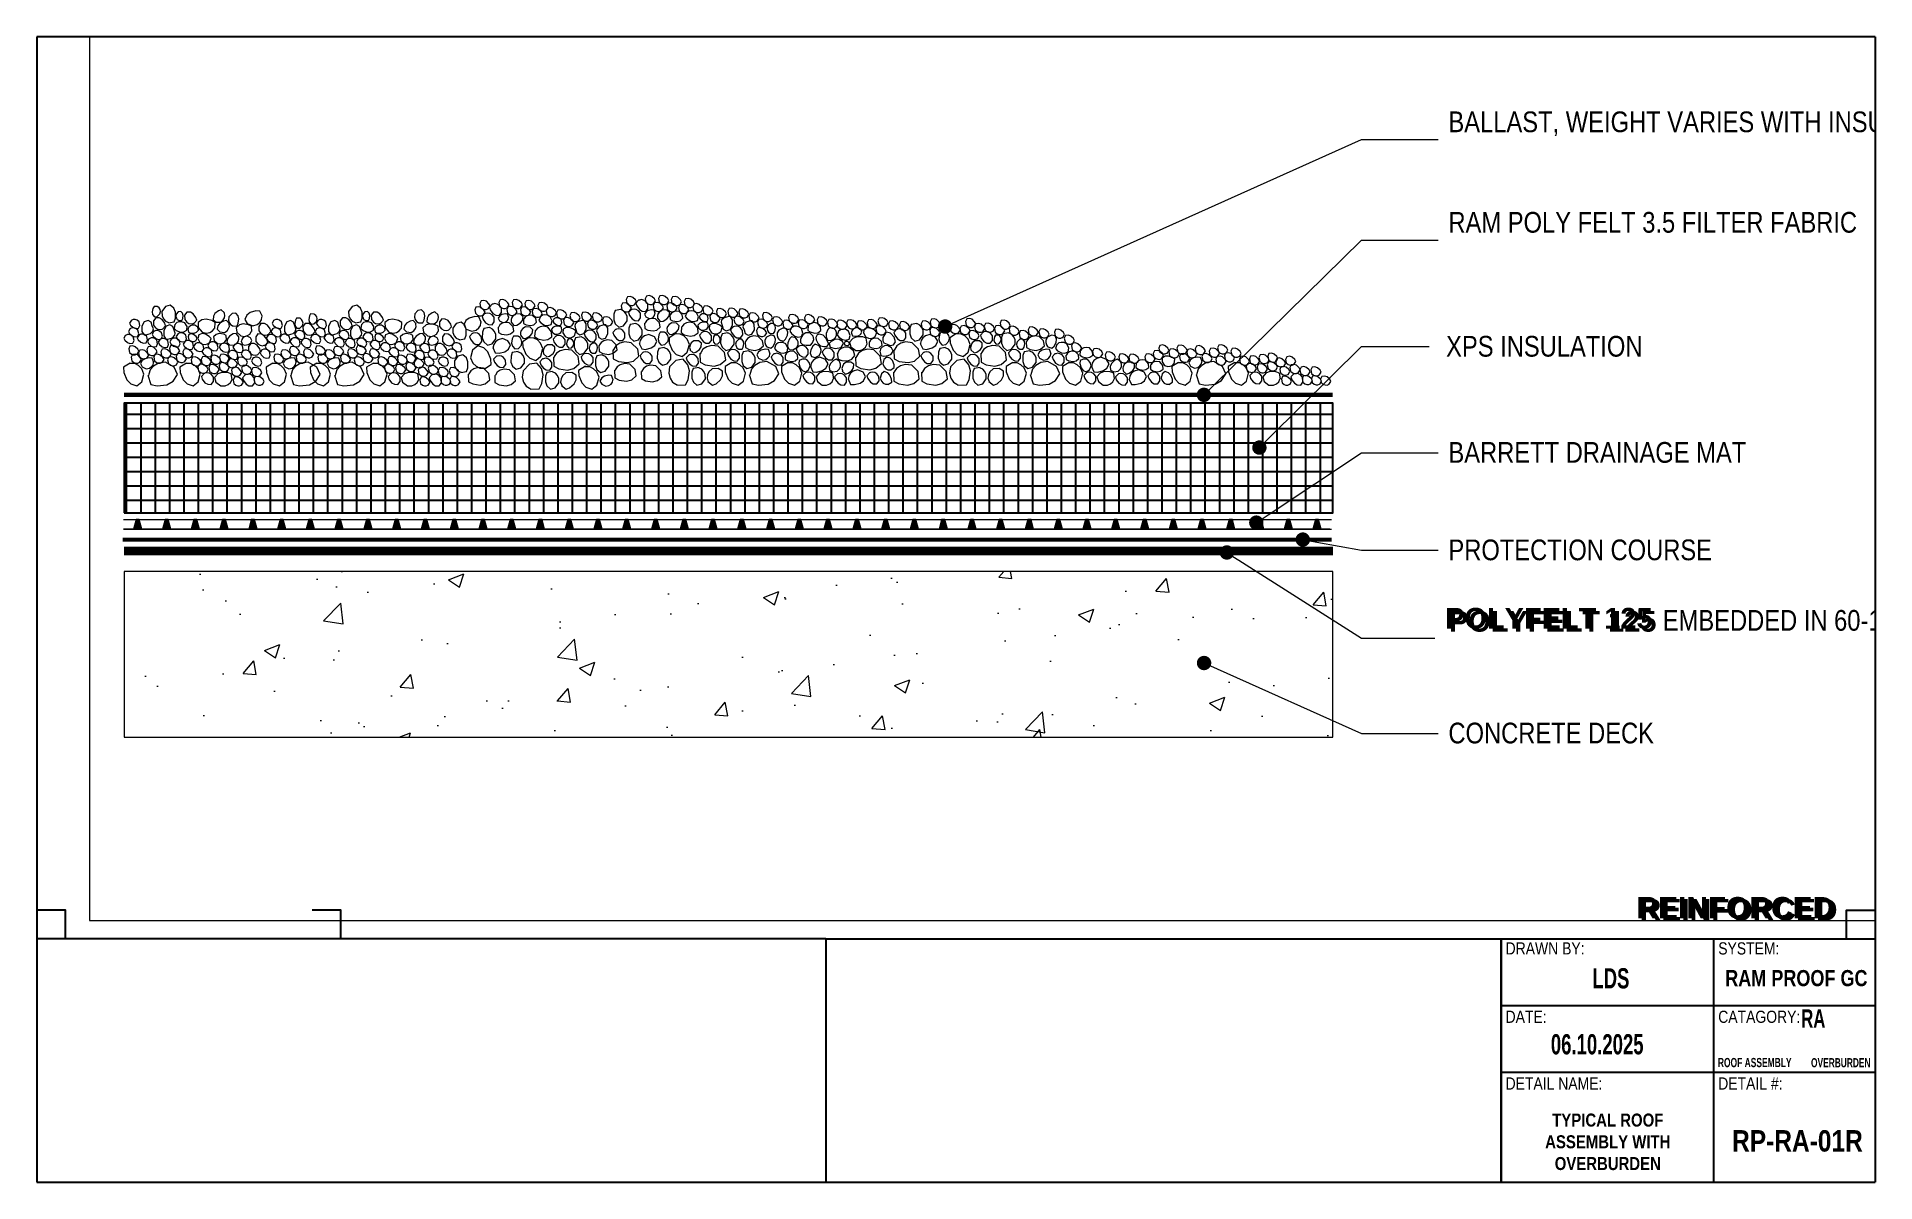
# Paper-space layout '11x17' of a CAD drawing. Header units: inches. Extents: x 0.6 to 16.6, y 0.6 to 10.6.
# The model-space entities are those that its viewports show. They can reach past a viewport. Long polylines and large blocks are cut down to what shows.
import ezdxf
from ezdxf import colors
from ezdxf.entities.mleader import LeaderData, LeaderLine
from ezdxf.math import Vec2, Vec3

# ---------------------------------------------------------------- set-up
doc = ezdxf.new("R2010")
doc.units = ezdxf.units.IN
doc.header["$MEASUREMENT"] = 0
doc.linetypes.add('Dash', pattern=[0.25, 0.125, -0.125])
doc.linetypes.add('Dashed - Dense', pattern=[0.8, 0.5, -0.3])
for name, color, linetype, lineweight in [('Drainage Mat', 191, 'Continuous', 0), ('Others', 190, 'Continuous', 0), ('Ram Mastic', 191, 'Continuous', 0), ('RAM POLY FELT 3.5 FILTER FABRIC.', 4, 'Dash', 0), ('RamProof SYSTEM MESH', 7, 'Continuous', 0), ('Text', 20, 'Continuous', 0), ('Title Block Text', 20, 'Continuous', 0)]:
    doc.layers.add(name, color=color, linetype=linetype, lineweight=lineweight)
for name, color, linetype in [('Insulation Border', 8, 'Continuous'), ('Insulation Foam', 9, 'Continuous'), ('SELF ADHERING BUTYL FLASHING TAPE', 10, 'Continuous'), ('Title Block Lines', 7, 'Continuous')]:
    doc.layers.add(name, color=color, linetype=linetype)
doc.layers.add('Protection Course', color=7, linetype='Dashed - Dense', lineweight=0, true_color=0x216123)
doc.layers.add('RamProof SYSTEM LIQUID', color=140, linetype='Continuous', lineweight=0, true_color=0x00bfff)
doc.styles.add('GENERATED_STYLE_1', font='ARIALN.TTF')
doc.styles.add('GENERATED_STYLE_6', font='ARIALNB.TTF')
doc.styles.add('GENERATED_STYLE_8', font='ARIALNB.TTF', dxfattribs={"width": 0.8})
doc.styles.get("Standard").update_dxf_attribs({"font": 'ARIALN.TTF'})

psp = doc.layouts.new('11x17')

# ---------------------------------------------------------------- texts
at = {"layer": 'RamProof SYSTEM LIQUID', "linetype": 'Continuous', "insert": (13.928, 2.88), "char_height": 0.18612, "width": 2.30042, "attachment_point": 7, "style": 'GENERATED_STYLE_6'}
psp.add_mtext('\\A1;\\pxqr;{\\fArial|b1|i0|c0|p34;REINFORCED}', dxfattribs=at)
at = {"layer": 'Text', "linetype": 'Continuous', "insert": (13.899, 2.897), "char_height": 0.18612, "width": 2.30042, "attachment_point": 7, "style": 'GENERATED_STYLE_6'}
psp.add_mtext('\\A1;\\pxqr;{\\fArial|b1|i0|c0|p34;REINFORCED}', dxfattribs=at)
at = {"layer": 'Text', "linetype": 'Continuous', "insert": (15.509, 1.606), "char_height": 0.08008, "attachment_point": 8, "style": 'GENERATED_STYLE_8'}
psp.add_mtext('\\A1;\\pxqc;ROOF ASSEMBLY', dxfattribs=at)
at = {"layer": 'Title Block Text', "linetype": 'Continuous'}
for s, insert, char_height, attachment_point, style in [('\\A1;\\pxqc;LDS', (14.259, 2.289), 0.17569, 8, 'GENERATED_STYLE_8'), ('\\A1;{\\fArial|b1|i0|c0|p34;RAM PROOF GC}', (15.871, 2.309), 0.14028, 8, 'GENERATED_STYLE_8'), ('\\A1;\\pxqc;RA', (16.018, 1.951), 0.15872, 8, 'GENERATED_STYLE_8'), ('\\A1;06.10.2025', (14.14, 1.716), 0.17569, 8, 'GENERATED_STYLE_8'), ('\\A1;\\pxqc;OVERBURDEN', (16.257, 1.605), 0.07936, 8, 'GENERATED_STYLE_8'), ('\\A1;\\pxql;RP-RA-01R', (15.312, 0.871), 0.18612, 7, 'GENERATED_STYLE_6')]:
    psp.add_mtext(s, dxfattribs=dict(at, insert=insert, char_height=char_height, attachment_point=attachment_point, style=style))
at = {"layer": 'Title Block Text', "linetype": 'Continuous', "insert": (14.232, 1.204), "char_height": 0.11329, "width": 1.53828, "attachment_point": 2, "style": 'GENERATED_STYLE_6'}
psp.add_mtext('\\A1;\\pxqc;TYPICAL ROOF ASSEMBLY WITH OVERBURDEN', dxfattribs=at)

msp = doc.modelspace()

# ---------------------------------------------------------------- texts
at = {"layer": 'RamProof SYSTEM LIQUID', "insert": (46.065, 4.389), "char_height": 0.72, "attachment_point": 1}
msp.add_mtext('{\\fArial|b1|i0|c0|p34;\\C140;\\c16760576;POLYFELT 125}', dxfattribs=at)
at = {"layer": 'RamProof SYSTEM MESH', "insert": (45.929, 4.496), "char_height": 0.72, "width": 8.45311, "attachment_point": 1}
msp.add_mtext('{\\fArial|b1|i0|c0|p34;POLYFELT 125}', dxfattribs=at)

# ---------------------------------------------------------------- blocks, each defined once
blk = doc.blocks.new('Barrett Title Block LDS')
h = blk.add_hatch()
h.set_pattern_fill('HONEY', color=160, scale=2)
h.set_pattern_definition([(0, (-14.79494, -0.4674), (0.375, 0.2165064), [0.25, -0.5]), (120, (-14.79494, -0.4674), (-0.375, 0.2165064), [0.25, -0.5]), (60, (-14.79494, -0.4674), (8e-17, 0.4330127), [-0.5, 0.25])])
h.paths.add_polyline_path([(7.134, 2.152), (7.147, 2.152), (7.147, 2.143), (7.134, 2.143)])
at = {"layer": 'Ram Mastic'}
h = blk.add_hatch(dxfattribs=at)
h.set_pattern_fill('HONEY', color=256, scale=1.714998)
h.set_pattern_definition([(0, (-13.46107, 1.3637), (0.3215622, 0.185654), [0.214375, -0.4287496]), (120, (-13.46107, 1.3637), (-0.3215622, 0.185654), [0.214375, -0.4287496]), (60, (-13.46107, 1.3637), (7e-17, 0.371308), [-0.4287496, 0.214375])])
h.paths.add_polyline_path([(3.733, 2.342), (3.773, 2.342), (3.773, 2.31), (3.733, 2.31)])
h = blk.add_hatch(dxfattribs=at)
h.set_pattern_fill('HONEY', color=256, scale=1.714998)
h.set_pattern_definition([(0, (-13.63047, 0.7278), (0.3215622, 0.185654), [0.214375, -0.4287496]), (120, (-13.63047, 0.7278), (-0.3215622, 0.185654), [0.214375, -0.4287496]), (60, (-13.63047, 0.7278), (7e-17, 0.371308), [-0.4287496, 0.214375])])
h.paths.add_polyline_path([(3.458, 0.971), (3.498, 0.971), (3.498, 0.916), (3.458, 0.916)])
at = {"layer": 'SELF ADHERING BUTYL FLASHING TAPE', "linetype": 'Continuous'}
h = blk.add_hatch(dxfattribs=at)
h.set_pattern_fill('ANSI31', color=30)
h.set_pattern_definition([(45, (0.74292, 1.41906), (-0.0883883, 0.0883883), [])])
h.paths.add_polyline_path([(6.83, 1.08), (6.835, 1.068), (6.838, 1.057), (6.86, 1.066), (6.858, 1.074), (6.853, 1.086), (6.847, 1.099), (6.838, 1.106), (6.818, 1.099), (6.824, 1.093)])
h = blk.add_hatch(dxfattribs=at)
h.set_pattern_fill('ANSI31', color=30)
h.set_pattern_definition([(45, (0.74292, 1.26022), (-0.0883883, 0.0883883), [])])
h.paths.add_polyline_path([(6.83, 0.921), (6.835, 0.909), (6.838, 0.898), (6.86, 0.908), (6.858, 0.915), (6.853, 0.927), (6.847, 0.94), (6.838, 0.947), (6.818, 0.94), (6.824, 0.934)])
at = {"layer": 'Title Block Lines', "linetype": 'Continuous'}
for p, q in [((16.489, 10.488), (0.51, 10.488)), ((0.51, 10.488), (0.51, 0.533)), ((7.367, 2.647), (16.489, 2.647)), ((13.238, 0.533), (13.238, 2.647)), ((15.086, 0.533), (15.086, 2.647)), ((0.51, 0.533), (16.489, 0.533)), ((3.948, 0.533), (13.903, 0.533))]:
    blk.add_line(p, q, dxfattribs=at)
at = {"layer": 'Title Block Lines'}
for points in [[(16.489, 10.488), (16.489, 0.533)], [(7.367, 2.647), (0.51, 2.647)], [(7.367, 2.647), (7.367, 0.533)], [(13.238, 2.647), (13.238, 0.533)], [(16.489, 2.287), (16.489, 1.41)], [(16.489, 2.287), (16.489, 0.533)], [(16.489, 2.066), (13.238, 2.066)], [(16.489, 1.486), (13.238, 1.486)]]:
    blk.add_lwpolyline(points, dxfattribs=at)
at = {"layer": 'Title Block Lines', "linetype": 'Continuous', "char_height": 0.10572, "attachment_point": 1, "style": 'GENERATED_STYLE_1'}
for s, insert in [('\\A1;\\pxql;DRAWN BY:', (13.276, 2.618)), ('\\A1;\\pxql;SYSTEM:', (15.124, 2.618)), ('\\A1;\\pxql;DATE:', (13.276, 2.024)), ('\\A1;\\pxql;CATAGORY:', (15.124, 2.024)), ('\\A1;\\pxql;DETAIL NAME:', (13.276, 1.444)), ('\\A1;\\pxql;DETAIL #:', (15.124, 1.444))]:
    blk.add_mtext(s, dxfattribs=dict(at, insert=insert))
blk = doc.blocks.new('*U16')
at = {"layer": 'Drainage Mat'}
h = blk.add_hatch(color=256, dxfattribs=at)
h.dxf.hatch_style = 1
h.paths.add_polyline_path([(0.5, 0.343), (0.447, 0.343), (0.355, 0), (0.5, 0), (0.645, 0), (0.553, 0.343)])
at = {"layer": 'Drainage Mat', "linetype": 'Continuous'}
for points in [[(0, 0.343), (1, 0.343)], [(0, 0), (1, 0)]]:
    blk.add_lwpolyline(points, dxfattribs=at)
blk.add_lwpolyline([(0.5, 0.343), (0.447, 0.343), (0.355, 0), (0.5, 0), (0.645, 0), (0.553, 0.343)], close=True, dxfattribs=at)
blk = doc.blocks.new('*U17')
at = {"layer": 'Drainage Mat', "color": 0, "linetype": 'ByBlock', "lineweight": -2, "transparency": 16777216}
for p in [(-0.022, 7.227), (0.978, 7.227), (1.978, 7.227), (2.978, 7.227), (3.978, 7.227), (4.978, 7.227), (5.978, 7.227), (6.978, 7.227), (7.978, 7.227), (8.978, 7.227), (9.978, 7.227), (10.978, 7.227), (11.978, 7.227), (12.978, 7.227), (13.978, 7.227), (14.978, 7.227), (15.978, 7.227), (16.978, 7.227), (17.978, 7.227), (18.978, 7.227), (19.978, 7.227), (20.978, 7.227), (21.978, 7.227), (22.978, 7.227), (23.978, 7.227), (24.978, 7.227), (25.978, 7.227), (26.978, 7.227), (27.978, 7.227), (28.978, 7.227), (29.978, 7.227), (30.978, 7.227), (31.978, 7.227), (32.978, 7.227), (33.978, 7.227), (34.978, 7.227), (35.978, 7.227), (36.978, 7.227), (37.978, 7.227), (38.978, 7.227), (39.978, 7.227), (40.978, 7.227)]:
    blk.add_blockref('*U16', p, dxfattribs=at)
blk = doc.blocks.new('_Dot')
at = {"color": 0, "linetype": 'ByBlock', "lineweight": -2}
blk.add_line((-0.5, 0), (-1, 0), dxfattribs=at)
at = {"color": 0, "linetype": 'ByBlock', "const_width": 0.5}
blk.add_lwpolyline([(-0.25, 0, 1), (0.25, 0, 1)], format="xyb", close=True, dxfattribs=at)

# ---------------------------------------------------------------- hatches: boundary and pattern name
at = {"layer": 'Insulation Foam'}
h = msp.add_hatch(dxfattribs=at)
h.set_pattern_fill('NET', color=256, scale=4)
h.set_pattern_definition([(0, (-2575.9096, 19.2356), (0, 0.5), []), (90, (-2575.9096, 19.2356), (-0.5, 3e-17), [])])
h.paths.add_polyline_path([(0, 7.799), (42.026, 7.799), (42.026, 11.612), (0, 11.612)])
at = {"layer": 'Others', "linetype": 'Continuous'}
h = msp.add_hatch(dxfattribs=at)
h.set_pattern_fill('CONCRETE___STRUCTURAL_0001', color=256, style=0, pattern_type=2)
h.set_pattern_definition([(50, (15.0666, 1.2577), (-5.4655, 0.4782), [0.5715, -6.2865]), (355, (15.0666, 1.2577), (-1.0573, 5.7317), [0.4572, -5.0292]), (100.451, (15.522, 1.218), (4.4082, 5.2535), [0.4857, -5.3427]), (46.184, (15.0666, 2.7817), (-8.1324, 1.2613), [0.8572, -9.4297]), (96.636, (15.744, 2.6765), (7.1221, 7.4228), [0.7286, -8.014]), (351.184, (15.0666, 2.782), (7.122, 7.4228), [0.6858, -7.5438]), (21, (15.8286, 2.4007), (-4.5484, 3.06796), [0.5715, -6.2865]), (326, (15.8286, 2.4007), (1.8541, 5.5256), [0.4572, -5.0292]), (71.451, (16.2076, 2.145), (6.4025, 2.4577), [0.4857, -5.3427]), (37.5, (15.0666, 1.2577), (0.09266, 2.53665), [0, -4.96824, 0, -5.1054, 0, -5.04825]), (7.5, (15.0666, 1.2577), (2.0046, 3.00542), [0, -2.91084, 0, -4.85394, 0, -1.92405]), (327.5, (13.3673, 1.2577), (-4.06773, 0.17187), [0, -1.905, 0, -5.9436, 0, -7.8867]), (317.5, (12.6053, 1.2577), (4.44388, 0.7628), [0, -2.4765, 0, -3.94716, 0, -5.6007])])
h.paths.add_polyline_path([(0, 0), (42.026, 0), (42.026, 5.765), (0, 5.765)])

# ---------------------------------------------------------------- linework, layer by layer
at = {"layer": 'Drainage Mat'}
msp.add_lwpolyline([(41.922, 7.227), (-0.022, 7.227)], dxfattribs=at)
at = {"layer": 'Insulation Border', "flags": 128}
msp.add_lwpolyline([(0, 7.799), (42.026, 7.799), (42.026, 11.612), (0, 11.612)], close=True, dxfattribs=at)
at = {"layer": 'Others', "linetype": 'Continuous'}
for points in [[(18.41, 15.061), (18.475, 15.166), (18.437, 15.237), (18.345, 15.32), (18.261, 15.351), (18.162, 15.338), (18.118, 15.245), (18.143, 15.121), (18.212, 15.062), (18.279, 15.039), (18.344, 15.039), (18.395, 15.061), (18.41, 15.069)], [(18.877, 15.064), (18.942, 15.169), (18.903, 15.24), (18.812, 15.323), (18.728, 15.353), (18.628, 15.34), (18.584, 15.247), (18.609, 15.124), (18.678, 15.065), (18.746, 15.042), (18.81, 15.042), (18.862, 15.064), (18.877, 15.071)], [(1.166, 14.973), (1.043, 14.976), (1.002, 14.907), (0.976, 14.786), (0.993, 14.698), (1.054, 14.619), (1.157, 14.629), (1.25, 14.713), (1.266, 14.802), (1.252, 14.872), (1.219, 14.928), (1.174, 14.96), (1.16, 14.97)], [(1.54, 14.405), (1.743, 14.441), (1.788, 14.568), (1.789, 14.774), (1.733, 14.912), (1.606, 15.021), (1.442, 14.972), (1.317, 14.803), (1.32, 14.652), (1.367, 14.543), (1.439, 14.463), (1.524, 14.424), (1.55, 14.414)], [(1.899, 14.487), (2.007, 14.492), (2.039, 14.555), (2.054, 14.662), (2.034, 14.738), (1.976, 14.803), (1.887, 14.789), (1.81, 14.71), (1.802, 14.631), (1.819, 14.571), (1.85, 14.524), (1.892, 14.498), (1.905, 14.491)], [(2.422, 14.381), (2.527, 14.495), (2.495, 14.591), (2.402, 14.714), (2.306, 14.771), (2.181, 14.778), (2.105, 14.674), (2.108, 14.516), (2.179, 14.428), (2.257, 14.384), (2.336, 14.369), (2.404, 14.385), (2.424, 14.391)], [(3.495, 14.748), (3.381, 14.852), (3.285, 14.821), (3.162, 14.728), (3.105, 14.632), (3.099, 14.507), (3.203, 14.431), (3.36, 14.434), (3.448, 14.505), (3.492, 14.582), (3.507, 14.662), (3.491, 14.73), (3.486, 14.75)], [(3.773, 14.294), (3.928, 14.301), (3.973, 14.391), (3.994, 14.544), (3.966, 14.652), (3.883, 14.746), (3.756, 14.725), (3.646, 14.612), (3.634, 14.5), (3.658, 14.414), (3.704, 14.347), (3.763, 14.31), (3.781, 14.3)], [(4.808, 14.621), (4.721, 14.807), (4.587, 14.817), (4.388, 14.765), (4.269, 14.676), (4.197, 14.525), (4.286, 14.379), (4.481, 14.302), (4.626, 14.344), (4.72, 14.418), (4.779, 14.508), (4.794, 14.6), (4.798, 14.628)], [(6.612, 14.712), (6.488, 14.715), (6.447, 14.646), (6.422, 14.525), (6.438, 14.437), (6.5, 14.358), (6.602, 14.367), (6.696, 14.451), (6.712, 14.541), (6.697, 14.61), (6.664, 14.666), (6.619, 14.699), (6.605, 14.708)], [(8.03, 14.405), (8.233, 14.441), (8.278, 14.568), (8.279, 14.774), (8.223, 14.912), (8.096, 15.021), (7.932, 14.972), (7.807, 14.803), (7.811, 14.652), (7.857, 14.543), (7.929, 14.463), (8.014, 14.424), (8.04, 14.414)], [(8.389, 14.487), (8.497, 14.492), (8.529, 14.555), (8.544, 14.662), (8.525, 14.738), (8.466, 14.803), (8.377, 14.789), (8.3, 14.71), (8.292, 14.631), (8.309, 14.571), (8.341, 14.524), (8.382, 14.498), (8.395, 14.491)], [(8.913, 14.381), (9.017, 14.495), (8.985, 14.591), (8.892, 14.714), (8.796, 14.771), (8.671, 14.778), (8.596, 14.674), (8.598, 14.516), (8.669, 14.428), (8.747, 14.384), (8.826, 14.369), (8.894, 14.385), (8.914, 14.391)], [(10.236, 14.402), (10.39, 14.409), (10.435, 14.5), (10.457, 14.652), (10.429, 14.761), (10.345, 14.854), (10.218, 14.833), (10.108, 14.72), (10.096, 14.608), (10.12, 14.522), (10.166, 14.455), (10.225, 14.418), (10.243, 14.408)], [(10.922, 14.683), (10.808, 14.788), (10.712, 14.756), (10.589, 14.663), (10.533, 14.567), (10.526, 14.442), (10.63, 14.366), (10.787, 14.369), (10.876, 14.44), (10.919, 14.518), (10.934, 14.597), (10.919, 14.665), (10.913, 14.685)], [(12.485, 14.676), (12.55, 14.781), (12.511, 14.851), (12.42, 14.935), (12.336, 14.965), (12.236, 14.952), (12.192, 14.859), (12.217, 14.736), (12.286, 14.677), (12.354, 14.654), (12.418, 14.653), (12.47, 14.676), (12.485, 14.683)], [(12.661, 14.894), (12.726, 14.999), (12.688, 15.07), (12.596, 15.153), (12.512, 15.184), (12.413, 15.171), (12.369, 15.078), (12.394, 14.954), (12.463, 14.895), (12.53, 14.873), (12.595, 14.872), (12.646, 14.894), (12.661, 14.902)], [(12.555, 14.736), (12.45, 14.623), (12.48, 14.527), (12.572, 14.403), (12.668, 14.345), (12.793, 14.337), (12.869, 14.441), (12.868, 14.598), (12.798, 14.687), (12.721, 14.731), (12.642, 14.747), (12.573, 14.732), (12.553, 14.727)], [(12.809, 15.062), (12.703, 14.949), (12.734, 14.853), (12.826, 14.729), (12.922, 14.671), (13.047, 14.664), (13.123, 14.767), (13.122, 14.924), (13.052, 15.013), (12.974, 15.058), (12.895, 15.074), (12.827, 15.059), (12.807, 15.053)], [(13.378, 14.589), (13.336, 14.705), (13.256, 14.718), (13.134, 14.698), (13.059, 14.651), (13.007, 14.565), (13.053, 14.473), (13.166, 14.416), (13.254, 14.434), (13.314, 14.473), (13.354, 14.523), (13.369, 14.577), (13.372, 14.594)], [(13.321, 14.923), (13.386, 15.028), (13.347, 15.099), (13.256, 15.182), (13.172, 15.213), (13.072, 15.2), (13.028, 15.107), (13.053, 14.983), (13.122, 14.924), (13.19, 14.902), (13.254, 14.901), (13.306, 14.924), (13.321, 14.931)], [(13.599, 14.688), (13.665, 14.793), (13.626, 14.864), (13.535, 14.947), (13.451, 14.978), (13.351, 14.965), (13.307, 14.872), (13.332, 14.748), (13.401, 14.689), (13.469, 14.666), (13.533, 14.666), (13.584, 14.688), (13.599, 14.696)], [(13.453, 14.431), (13.551, 14.312), (13.651, 14.33), (13.785, 14.405), (13.855, 14.492), (13.879, 14.615), (13.787, 14.704), (13.63, 14.724), (13.533, 14.666), (13.479, 14.595), (13.453, 14.519), (13.459, 14.449), (13.462, 14.428)], [(13.787, 14.926), (13.852, 15.031), (13.813, 15.102), (13.722, 15.185), (13.638, 15.216), (13.539, 15.203), (13.495, 15.11), (13.52, 14.986), (13.588, 14.927), (13.656, 14.904), (13.721, 14.904), (13.772, 14.926), (13.787, 14.934)], [(14.074, 14.674), (14.139, 14.779), (14.1, 14.849), (14.009, 14.933), (13.925, 14.963), (13.826, 14.95), (13.781, 14.857), (13.806, 14.734), (13.875, 14.675), (13.943, 14.652), (14.007, 14.651), (14.059, 14.674), (14.074, 14.681)], [(14.227, 14.896), (14.292, 15), (14.254, 15.071), (14.162, 15.155), (14.078, 15.185), (13.979, 15.172), (13.935, 15.079), (13.96, 14.956), (14.029, 14.897), (14.096, 14.874), (14.161, 14.873), (14.212, 14.896), (14.227, 14.903)], [(14.475, 14.619), (14.541, 14.724), (14.502, 14.795), (14.411, 14.878), (14.327, 14.909), (14.227, 14.896), (14.183, 14.803), (14.208, 14.679), (14.277, 14.62), (14.344, 14.597), (14.409, 14.597), (14.46, 14.619), (14.475, 14.627)], [(14.679, 14.828), (14.744, 14.933), (14.705, 15.004), (14.614, 15.087), (14.53, 15.118), (14.431, 15.104), (14.387, 15.012), (14.412, 14.888), (14.48, 14.829), (14.548, 14.806), (14.613, 14.806), (14.664, 14.828), (14.679, 14.836)], [(14.971, 14.645), (15.036, 14.75), (14.998, 14.82), (14.906, 14.904), (14.822, 14.934), (14.723, 14.921), (14.679, 14.828), (14.704, 14.705), (14.773, 14.646), (14.84, 14.623), (14.905, 14.622), (14.956, 14.645), (14.971, 14.652)], [(15.329, 14.566), (15.394, 14.671), (15.355, 14.742), (15.264, 14.825), (15.18, 14.856), (15.08, 14.843), (15.036, 14.75), (15.061, 14.626), (15.13, 14.567), (15.198, 14.544), (15.262, 14.544), (15.314, 14.566), (15.329, 14.574)], [(15.795, 14.474), (15.86, 14.579), (15.822, 14.65), (15.73, 14.733), (15.646, 14.764), (15.547, 14.751), (15.503, 14.658), (15.528, 14.534), (15.597, 14.475), (15.664, 14.452), (15.729, 14.452), (15.78, 14.474), (15.795, 14.482)], [(16.192, 14.491), (16.258, 14.596), (16.219, 14.667), (16.128, 14.75), (16.043, 14.78), (15.944, 14.767), (15.9, 14.674), (15.925, 14.551), (15.994, 14.492), (16.061, 14.469), (16.126, 14.469), (16.177, 14.491), (16.192, 14.499)], [(16.573, 14.463), (16.638, 14.568), (16.599, 14.639), (16.508, 14.722), (16.424, 14.753), (16.324, 14.74), (16.28, 14.647), (16.305, 14.523), (16.374, 14.464), (16.442, 14.441), (16.506, 14.441), (16.558, 14.463), (16.573, 14.471)], [(17.275, 14.873), (17.072, 14.839), (17.026, 14.712), (17.023, 14.506), (17.077, 14.368), (17.203, 14.258), (17.368, 14.305), (17.495, 14.473), (17.493, 14.624), (17.447, 14.733), (17.376, 14.814), (17.291, 14.854), (17.265, 14.865)], [(17.574, 14.813), (17.639, 14.918), (17.601, 14.989), (17.509, 15.072), (17.425, 15.103), (17.326, 15.09), (17.282, 14.997), (17.307, 14.873), (17.376, 14.814), (17.443, 14.792), (17.508, 14.791), (17.559, 14.814), (17.574, 14.821)], [(17.751, 15.032), (17.816, 15.137), (17.777, 15.208), (17.686, 15.291), (17.602, 15.322), (17.503, 15.309), (17.459, 15.216), (17.484, 15.092), (17.552, 15.033), (17.62, 15.01), (17.685, 15.01), (17.736, 15.032), (17.751, 15.04)], [(17.645, 14.874), (17.539, 14.761), (17.57, 14.665), (17.662, 14.541), (17.758, 14.483), (17.883, 14.475), (17.959, 14.579), (17.958, 14.736), (17.888, 14.825), (17.81, 14.869), (17.731, 14.885), (17.663, 14.87), (17.643, 14.865)], [(17.898, 15.2), (17.793, 15.087), (17.824, 14.991), (17.916, 14.867), (18.011, 14.809), (18.136, 14.801), (18.213, 14.905), (18.212, 15.062), (18.141, 15.151), (18.064, 15.195), (17.985, 15.211), (17.917, 15.196), (17.896, 15.191)], [(18.468, 14.727), (18.426, 14.843), (18.346, 14.856), (18.224, 14.836), (18.148, 14.789), (18.097, 14.703), (18.143, 14.611), (18.255, 14.554), (18.344, 14.571), (18.404, 14.61), (18.444, 14.661), (18.458, 14.715), (18.462, 14.731)], [(18.689, 14.826), (18.754, 14.931), (18.715, 15.002), (18.624, 15.085), (18.54, 15.115), (18.441, 15.102), (18.397, 15.009), (18.422, 14.886), (18.491, 14.827), (18.558, 14.804), (18.623, 14.804), (18.674, 14.826), (18.689, 14.834)], [(18.543, 14.569), (18.641, 14.45), (18.74, 14.468), (18.875, 14.543), (18.945, 14.63), (18.969, 14.753), (18.876, 14.842), (18.72, 14.862), (18.623, 14.804), (18.569, 14.733), (18.543, 14.656), (18.549, 14.587), (18.551, 14.566)], [(19.163, 14.811), (19.229, 14.916), (19.19, 14.987), (19.098, 15.07), (19.014, 15.101), (18.915, 15.088), (18.871, 14.995), (18.896, 14.871), (18.965, 14.812), (19.032, 14.79), (19.097, 14.789), (19.148, 14.812), (19.163, 14.819)], [(18.977, 14.675), (18.982, 14.521), (19.072, 14.474), (19.224, 14.452), (19.333, 14.479), (19.427, 14.562), (19.408, 14.689), (19.296, 14.799), (19.183, 14.813), (19.097, 14.789), (19.03, 14.744), (18.992, 14.686), (18.982, 14.667)], [(19.317, 15.033), (19.382, 15.138), (19.343, 15.209), (19.252, 15.292), (19.168, 15.323), (19.069, 15.31), (19.025, 15.217), (19.05, 15.093), (19.118, 15.034), (19.186, 15.011), (19.251, 15.011), (19.302, 15.033), (19.317, 15.041)], [(19.565, 14.757), (19.63, 14.862), (19.591, 14.933), (19.5, 15.016), (19.416, 15.046), (19.317, 15.033), (19.273, 14.94), (19.298, 14.817), (19.367, 14.758), (19.434, 14.735), (19.499, 14.735), (19.55, 14.757), (19.565, 14.764)], [(19.769, 14.966), (19.834, 15.071), (19.795, 15.142), (19.704, 15.225), (19.62, 15.255), (19.52, 15.242), (19.476, 15.149), (19.501, 15.026), (19.57, 14.967), (19.638, 14.944), (19.702, 14.944), (19.754, 14.966), (19.769, 14.973)], [(19.565, 14.764), (19.511, 14.62), (19.576, 14.543), (19.709, 14.463), (19.819, 14.447), (19.938, 14.487), (19.968, 14.612), (19.907, 14.757), (19.808, 14.812), (19.72, 14.824), (19.641, 14.808), (19.583, 14.768), (19.567, 14.755)], [(20.061, 14.782), (20.126, 14.887), (20.087, 14.958), (19.996, 15.041), (19.912, 15.072), (19.813, 15.059), (19.769, 14.966), (19.793, 14.842), (19.862, 14.783), (19.93, 14.761), (19.995, 14.76), (20.046, 14.783), (20.061, 14.79)], [(20.046, 14.694), (19.996, 14.599), (20.034, 14.539), (20.119, 14.472), (20.194, 14.45), (20.28, 14.468), (20.313, 14.551), (20.283, 14.658), (20.22, 14.705), (20.159, 14.721), (20.103, 14.717), (20.06, 14.695), (20.047, 14.687)], [(20.418, 14.704), (20.483, 14.809), (20.445, 14.88), (20.353, 14.963), (20.269, 14.993), (20.17, 14.98), (20.126, 14.887), (20.151, 14.764), (20.22, 14.705), (20.287, 14.682), (20.352, 14.682), (20.403, 14.704), (20.418, 14.711)], [(20.66, 14.437), (20.725, 14.542), (20.686, 14.613), (20.595, 14.696), (20.511, 14.727), (20.412, 14.714), (20.368, 14.621), (20.393, 14.497), (20.461, 14.438), (20.529, 14.415), (20.594, 14.415), (20.645, 14.437), (20.66, 14.445)], [(20.885, 14.612), (20.95, 14.717), (20.911, 14.788), (20.82, 14.871), (20.736, 14.902), (20.637, 14.888), (20.593, 14.796), (20.618, 14.672), (20.686, 14.613), (20.754, 14.59), (20.819, 14.59), (20.87, 14.612), (20.885, 14.62)], [(21.282, 14.629), (21.347, 14.734), (21.308, 14.805), (21.217, 14.888), (21.133, 14.918), (21.034, 14.905), (20.99, 14.812), (21.015, 14.689), (21.083, 14.63), (21.151, 14.607), (21.216, 14.607), (21.267, 14.629), (21.282, 14.636)], [(21.662, 14.601), (21.727, 14.706), (21.689, 14.777), (21.597, 14.86), (21.513, 14.89), (21.414, 14.877), (21.37, 14.784), (21.395, 14.661), (21.464, 14.602), (21.531, 14.579), (21.596, 14.579), (21.647, 14.601), (21.662, 14.608)], [(22.015, 14.466), (22.08, 14.571), (22.042, 14.642), (21.95, 14.725), (21.866, 14.755), (21.767, 14.742), (21.723, 14.649), (21.748, 14.526), (21.817, 14.467), (21.884, 14.444), (21.949, 14.444), (22, 14.466), (22.015, 14.474)], [(22.483, 14.475), (22.548, 14.58), (22.51, 14.651), (22.418, 14.734), (22.334, 14.765), (22.235, 14.751), (22.191, 14.658), (22.216, 14.535), (22.285, 14.476), (22.352, 14.453), (22.417, 14.453), (22.468, 14.475), (22.483, 14.483)], [(0.215, 14.208), (0.151, 14.103), (0.191, 14.032), (0.283, 13.95), (0.367, 13.92), (0.466, 13.934), (0.509, 14.028), (0.483, 14.151), (0.414, 14.209), (0.346, 14.231), (0.281, 14.231), (0.23, 14.208), (0.215, 14.201)], [(0.254, 14.499), (0.19, 14.393), (0.23, 14.323), (0.322, 14.241), (0.406, 14.211), (0.505, 14.225), (0.548, 14.318), (0.522, 14.441), (0.453, 14.5), (0.385, 14.522), (0.32, 14.522), (0.269, 14.499), (0.254, 14.491)], [(1.039, 14.118), (0.974, 14.013), (1.014, 13.942), (1.106, 13.86), (1.19, 13.83), (1.289, 13.844), (1.332, 13.938), (1.306, 14.061), (1.237, 14.119), (1.169, 14.141), (1.105, 14.141), (1.054, 14.118), (1.039, 14.111)], [(1.342, 14.184), (1.446, 14.298), (1.415, 14.394), (1.321, 14.517), (1.225, 14.574), (1.1, 14.58), (1.025, 14.476), (1.027, 14.319), (1.098, 14.231), (1.176, 14.187), (1.255, 14.172), (1.323, 14.188), (1.344, 14.193)], [(1.77, 14.359), (1.741, 14.207), (1.818, 14.142), (1.962, 14.085), (2.074, 14.087), (2.184, 14.147), (2.194, 14.275), (2.109, 14.408), (2.003, 14.446), (1.913, 14.443), (1.838, 14.414), (1.788, 14.365), (1.774, 14.35)], [(2.22, 14.2), (2.239, 14.078), (2.315, 14.049), (2.438, 14.046), (2.522, 14.078), (2.589, 14.153), (2.561, 14.252), (2.462, 14.329), (2.371, 14.329), (2.305, 14.302), (2.256, 14.26), (2.232, 14.209), (2.225, 14.194)], [(3.156, 14.209), (3.168, 14.415), (3.055, 14.488), (2.855, 14.537), (2.707, 14.514), (2.573, 14.416), (2.582, 14.244), (2.717, 14.084), (2.865, 14.052), (2.982, 14.073), (3.077, 14.124), (3.134, 14.198), (3.15, 14.22)], [(3.661, 14.368), (3.562, 14.486), (3.463, 14.468), (3.329, 14.391), (3.26, 14.303), (3.237, 14.18), (3.33, 14.092), (3.487, 14.074), (3.583, 14.133), (3.637, 14.204), (3.662, 14.281), (3.655, 14.35), (3.652, 14.371)], [(4.44, 14.101), (4.431, 14.286), (4.323, 14.341), (4.14, 14.366), (4.01, 14.333), (3.898, 14.232), (3.923, 14.08), (4.058, 13.948), (4.193, 13.934), (4.296, 13.963), (4.377, 14.017), (4.421, 14.088), (4.433, 14.11)], [(5.003, 13.989), (5.107, 14.103), (5.075, 14.199), (4.982, 14.322), (4.886, 14.378), (4.761, 14.385), (4.686, 14.281), (4.688, 14.123), (4.759, 14.035), (4.837, 13.992), (4.916, 13.976), (4.984, 13.992), (5.004, 13.998)], [(5.171, 14.208), (5.107, 14.103), (5.146, 14.032), (5.238, 13.95), (5.323, 13.92), (5.422, 13.934), (5.465, 14.028), (5.439, 14.151), (5.369, 14.209), (5.302, 14.231), (5.237, 14.231), (5.186, 14.208), (5.171, 14.201)], [(5.21, 14.499), (5.146, 14.393), (5.185, 14.323), (5.277, 14.241), (5.362, 14.211), (5.461, 14.225), (5.504, 14.318), (5.478, 14.441), (5.409, 14.5), (5.341, 14.522), (5.276, 14.522), (5.225, 14.499), (5.21, 14.491)], [(5.994, 14.118), (5.93, 14.013), (5.969, 13.942), (6.061, 13.86), (6.146, 13.83), (6.245, 13.844), (6.288, 13.938), (6.262, 14.061), (6.193, 14.119), (6.125, 14.141), (6.06, 14.141), (6.009, 14.118), (5.994, 14.111)], [(6.122, 14.569), (5.998, 14.572), (5.957, 14.503), (5.932, 14.382), (5.948, 14.294), (6.01, 14.215), (6.112, 14.224), (6.206, 14.308), (6.222, 14.398), (6.207, 14.468), (6.175, 14.523), (6.13, 14.556), (6.115, 14.565)], [(6.537, 13.989), (6.641, 14.103), (6.61, 14.199), (6.517, 14.322), (6.421, 14.378), (6.296, 14.385), (6.22, 14.281), (6.223, 14.123), (6.294, 14.035), (6.371, 13.992), (6.451, 13.976), (6.519, 13.992), (6.539, 13.998)], [(6.706, 14.208), (6.641, 14.103), (6.681, 14.032), (6.773, 13.95), (6.857, 13.92), (6.956, 13.934), (7, 14.028), (6.973, 14.151), (6.904, 14.209), (6.836, 14.231), (6.772, 14.231), (6.721, 14.208), (6.706, 14.201)], [(6.745, 14.499), (6.68, 14.393), (6.72, 14.323), (6.812, 14.241), (6.896, 14.211), (6.995, 14.225), (7.039, 14.318), (7.013, 14.441), (6.943, 14.5), (6.875, 14.522), (6.811, 14.522), (6.76, 14.499), (6.745, 14.491)], [(7.529, 14.118), (7.465, 14.013), (7.504, 13.942), (7.596, 13.86), (7.68, 13.83), (7.779, 13.844), (7.823, 13.938), (7.797, 14.061), (7.727, 14.119), (7.659, 14.141), (7.595, 14.141), (7.544, 14.118), (7.529, 14.111)], [(7.832, 14.184), (7.936, 14.298), (7.905, 14.394), (7.812, 14.517), (7.715, 14.574), (7.59, 14.58), (7.515, 14.476), (7.517, 14.319), (7.588, 14.231), (7.666, 14.187), (7.746, 14.172), (7.814, 14.188), (7.834, 14.193)], [(8.261, 14.359), (8.231, 14.207), (8.308, 14.142), (8.452, 14.085), (8.564, 14.087), (8.674, 14.147), (8.684, 14.275), (8.6, 14.408), (8.493, 14.446), (8.404, 14.443), (8.328, 14.414), (8.278, 14.365), (8.264, 14.35)], [(8.71, 14.2), (8.73, 14.078), (8.805, 14.049), (8.929, 14.046), (9.012, 14.078), (9.079, 14.153), (9.051, 14.252), (8.952, 14.329), (8.861, 14.329), (8.795, 14.302), (8.746, 14.26), (8.722, 14.209), (8.715, 14.194)], [(9.647, 14.209), (9.658, 14.415), (9.545, 14.488), (9.345, 14.537), (9.198, 14.514), (9.063, 14.416), (9.073, 14.244), (9.208, 14.084), (9.355, 14.052), (9.472, 14.073), (9.567, 14.124), (9.624, 14.198), (9.641, 14.22)], [(10.152, 14.368), (10.052, 14.486), (9.953, 14.468), (9.819, 14.391), (9.75, 14.303), (9.727, 14.18), (9.82, 14.092), (9.977, 14.074), (10.074, 14.133), (10.127, 14.204), (10.152, 14.281), (10.146, 14.35), (10.143, 14.371)], [(10.93, 14.101), (10.922, 14.286), (10.814, 14.341), (10.63, 14.366), (10.5, 14.333), (10.388, 14.232), (10.413, 14.08), (10.548, 13.948), (10.684, 13.934), (10.787, 13.963), (10.867, 14.017), (10.911, 14.088), (10.924, 14.11)], [(11.285, 14.148), (11.389, 14.262), (11.358, 14.358), (11.264, 14.481), (11.168, 14.538), (11.043, 14.545), (10.968, 14.441), (10.97, 14.283), (11.041, 14.195), (11.119, 14.151), (11.198, 14.136), (11.266, 14.152), (11.287, 14.158)], [(11.65, 13.818), (11.852, 13.854), (11.897, 13.981), (11.898, 14.187), (11.843, 14.325), (11.716, 14.434), (11.551, 14.385), (11.426, 14.216), (11.43, 14.065), (11.477, 13.956), (11.548, 13.875), (11.633, 13.837), (11.659, 13.826)], [(12.42, 14.429), (12.333, 14.615), (12.199, 14.625), (11.999, 14.573), (11.881, 14.484), (11.808, 14.333), (11.898, 14.187), (12.093, 14.11), (12.238, 14.152), (12.332, 14.226), (12.391, 14.316), (12.406, 14.408), (12.41, 14.436)], [(12.709, 14.247), (12.506, 14.212), (12.46, 14.086), (12.456, 13.88), (12.511, 13.742), (12.637, 13.632), (12.802, 13.679), (12.928, 13.846), (12.926, 13.998), (12.88, 14.107), (12.809, 14.188), (12.725, 14.228), (12.699, 14.238)], [(13.006, 14.254), (13.013, 14.069), (13.12, 14.013), (13.304, 13.986), (13.434, 14.018), (13.546, 14.118), (13.523, 14.27), (13.389, 14.403), (13.254, 14.419), (13.151, 14.391), (13.07, 14.337), (13.025, 14.266), (13.012, 14.245)], [(13.782, 13.979), (13.88, 13.86), (13.98, 13.878), (14.115, 13.953), (14.184, 14.04), (14.208, 14.163), (14.116, 14.253), (13.96, 14.272), (13.862, 14.214), (13.808, 14.143), (13.782, 14.067), (13.788, 13.997), (13.791, 13.976)], [(13.887, 14.537), (13.893, 14.383), (13.982, 14.337), (14.135, 14.314), (14.243, 14.341), (14.337, 14.424), (14.318, 14.551), (14.206, 14.662), (14.093, 14.675), (14.007, 14.651), (13.94, 14.607), (13.903, 14.548), (13.892, 14.53)], [(14.289, 14.133), (14.275, 13.928), (14.388, 13.854), (14.587, 13.804), (14.735, 13.825), (14.87, 13.922), (14.862, 14.093), (14.729, 14.255), (14.581, 14.288), (14.464, 14.268), (14.369, 14.218), (14.311, 14.145), (14.294, 14.122)], [(14.475, 14.627), (14.422, 14.482), (14.487, 14.405), (14.619, 14.325), (14.729, 14.309), (14.848, 14.349), (14.879, 14.474), (14.818, 14.619), (14.719, 14.675), (14.63, 14.686), (14.551, 14.67), (14.494, 14.63), (14.477, 14.617)], [(15.225, 14.134), (15.207, 14.257), (15.131, 14.286), (15.008, 14.29), (14.924, 14.259), (14.857, 14.185), (14.883, 14.085), (14.982, 14.007), (15.073, 14.007), (15.139, 14.033), (15.189, 14.075), (15.213, 14.125), (15.22, 14.14)], [(14.957, 14.556), (14.906, 14.461), (14.944, 14.401), (15.029, 14.334), (15.104, 14.312), (15.19, 14.33), (15.223, 14.414), (15.194, 14.52), (15.13, 14.567), (15.07, 14.583), (15.013, 14.58), (14.97, 14.557), (14.957, 14.55)], [(15.673, 13.971), (15.704, 14.123), (15.627, 14.189), (15.484, 14.246), (15.372, 14.246), (15.262, 14.187), (15.251, 14.059), (15.334, 13.925), (15.44, 13.886), (15.529, 13.889), (15.605, 13.916), (15.655, 13.965), (15.67, 13.98)], [(15.57, 14.3), (15.635, 14.404), (15.597, 14.475), (15.505, 14.558), (15.421, 14.589), (15.322, 14.576), (15.278, 14.483), (15.303, 14.36), (15.372, 14.301), (15.439, 14.278), (15.504, 14.277), (15.555, 14.3), (15.57, 14.307)], [(16.103, 14.142), (15.998, 14.029), (16.028, 13.933), (16.121, 13.809), (16.216, 13.751), (16.341, 13.743), (16.418, 13.847), (16.417, 14.004), (16.346, 14.093), (16.269, 14.137), (16.19, 14.153), (16.122, 14.138), (16.101, 14.133)], [(16.407, 14.205), (16.472, 14.31), (16.434, 14.381), (16.342, 14.464), (16.258, 14.494), (16.159, 14.481), (16.115, 14.388), (16.14, 14.265), (16.209, 14.206), (16.276, 14.183), (16.341, 14.183), (16.392, 14.205), (16.407, 14.212)], [(16.926, 14.328), (16.991, 14.433), (16.952, 14.504), (16.861, 14.587), (16.777, 14.618), (16.677, 14.605), (16.633, 14.512), (16.658, 14.388), (16.727, 14.329), (16.795, 14.306), (16.859, 14.306), (16.911, 14.328), (16.926, 14.336)], [(17.102, 14.184), (16.997, 14.071), (17.027, 13.975), (17.119, 13.851), (17.215, 13.793), (17.34, 13.786), (17.416, 13.889), (17.415, 14.046), (17.345, 14.135), (17.268, 14.18), (17.188, 14.196), (17.12, 14.181), (17.1, 14.175)], [(17.798, 14.385), (17.595, 14.35), (17.549, 14.224), (17.546, 14.018), (17.601, 13.879), (17.726, 13.77), (17.891, 13.817), (18.018, 13.984), (18.016, 14.135), (17.97, 14.245), (17.899, 14.326), (17.815, 14.366), (17.789, 14.376)], [(18.096, 14.392), (18.103, 14.207), (18.21, 14.151), (18.393, 14.124), (18.523, 14.156), (18.636, 14.255), (18.613, 14.408), (18.479, 14.541), (18.344, 14.557), (18.24, 14.529), (18.16, 14.475), (18.115, 14.404), (18.102, 14.382)], [(18.787, 14.084), (18.633, 14.078), (18.587, 13.989), (18.564, 13.836), (18.591, 13.727), (18.674, 13.634), (18.801, 13.653), (18.912, 13.765), (18.925, 13.877), (18.901, 13.963), (18.857, 14.031), (18.798, 14.068), (18.78, 14.079)], [(18.872, 14.117), (18.97, 13.998), (19.069, 14.016), (19.204, 14.091), (19.274, 14.178), (19.298, 14.301), (19.205, 14.39), (19.049, 14.41), (18.952, 14.352), (18.898, 14.281), (18.872, 14.205), (18.878, 14.135), (18.881, 14.114)], [(19.378, 14.271), (19.365, 14.066), (19.477, 13.992), (19.677, 13.941), (19.824, 13.962), (19.96, 14.06), (19.952, 14.231), (19.818, 14.393), (19.671, 14.425), (19.554, 14.406), (19.458, 14.356), (19.4, 14.283), (19.384, 14.26)], [(20.314, 14.272), (20.296, 14.394), (20.221, 14.423), (20.098, 14.428), (20.014, 14.397), (19.946, 14.323), (19.973, 14.223), (20.072, 14.145), (20.162, 14.145), (20.229, 14.171), (20.278, 14.212), (20.303, 14.263), (20.31, 14.278)], [(20.11, 14.092), (20.005, 13.979), (20.036, 13.883), (20.128, 13.759), (20.224, 13.702), (20.348, 13.694), (20.425, 13.797), (20.424, 13.955), (20.354, 14.044), (20.276, 14.088), (20.197, 14.104), (20.129, 14.089), (20.109, 14.083)], [(20.763, 14.109), (20.793, 14.26), (20.717, 14.327), (20.574, 14.384), (20.462, 14.383), (20.351, 14.325), (20.34, 14.197), (20.423, 14.063), (20.53, 14.024), (20.619, 14.026), (20.695, 14.054), (20.745, 14.103), (20.759, 14.118)], [(21.193, 14.28), (21.088, 14.167), (21.118, 14.07), (21.21, 13.946), (21.306, 13.889), (21.431, 13.881), (21.507, 13.984), (21.506, 14.142), (21.436, 14.231), (21.359, 14.275), (21.279, 14.291), (21.211, 14.276), (21.191, 14.27)], [(21.497, 14.343), (21.562, 14.447), (21.523, 14.518), (21.432, 14.601), (21.348, 14.632), (21.249, 14.619), (21.205, 14.526), (21.229, 14.403), (21.298, 14.344), (21.366, 14.321), (21.431, 14.32), (21.482, 14.343), (21.497, 14.35)], [(22.277, 13.954), (22.342, 14.059), (22.304, 14.13), (22.212, 14.213), (22.128, 14.244), (22.029, 14.231), (21.985, 14.138), (22.01, 14.015), (22.079, 13.956), (22.146, 13.933), (22.211, 13.932), (22.262, 13.955), (22.277, 13.962)], [(22.319, 14.245), (22.384, 14.35), (22.345, 14.421), (22.254, 14.504), (22.17, 14.534), (22.071, 14.521), (22.027, 14.428), (22.052, 14.305), (22.121, 14.246), (22.188, 14.223), (22.253, 14.223), (22.304, 14.245), (22.319, 14.252)], [(22.459, 14.034), (22.582, 14.03), (22.624, 14.099), (22.651, 14.22), (22.635, 14.308), (22.574, 14.388), (22.472, 14.379), (22.377, 14.296), (22.361, 14.207), (22.375, 14.137), (22.407, 14.081), (22.452, 14.047), (22.466, 14.038)], [(22.842, 14.328), (22.907, 14.432), (22.868, 14.503), (22.777, 14.586), (22.693, 14.617), (22.593, 14.604), (22.549, 14.511), (22.574, 14.388), (22.643, 14.329), (22.711, 14.306), (22.775, 14.305), (22.827, 14.328), (22.842, 14.335)], [(22.773, 13.814), (22.921, 13.768), (22.994, 13.837), (23.066, 13.974), (23.077, 14.085), (23.03, 14.201), (22.903, 14.225), (22.762, 14.156), (22.712, 14.054), (22.706, 13.965), (22.726, 13.887), (22.769, 13.832), (22.783, 13.816)], [(23.192, 14.212), (23.258, 14.317), (23.219, 14.388), (23.128, 14.471), (23.044, 14.501), (22.944, 14.488), (22.9, 14.395), (22.925, 14.272), (22.994, 14.213), (23.062, 14.19), (23.126, 14.19), (23.177, 14.212), (23.192, 14.22)], [(23.395, 14.411), (23.46, 14.516), (23.421, 14.587), (23.33, 14.67), (23.246, 14.7), (23.147, 14.687), (23.103, 14.594), (23.128, 14.471), (23.196, 14.412), (23.264, 14.389), (23.329, 14.389), (23.38, 14.411), (23.395, 14.419)], [(23.218, 14.256), (23.145, 14.12), (23.2, 14.035), (23.321, 13.939), (23.428, 13.908), (23.551, 13.933), (23.598, 14.052), (23.556, 14.204), (23.465, 14.272), (23.379, 14.295), (23.298, 14.29), (23.236, 14.257), (23.218, 14.247)], [(23.724, 14.226), (23.789, 14.331), (23.751, 14.402), (23.659, 14.485), (23.575, 14.515), (23.476, 14.502), (23.432, 14.409), (23.457, 14.286), (23.526, 14.227), (23.593, 14.204), (23.658, 14.204), (23.709, 14.226), (23.724, 14.233)], [(23.949, 14.401), (24.014, 14.505), (23.976, 14.576), (23.884, 14.659), (23.8, 14.69), (23.701, 14.677), (23.657, 14.584), (23.682, 14.461), (23.751, 14.402), (23.818, 14.379), (23.883, 14.378), (23.934, 14.401), (23.949, 14.408)], [(23.785, 14.298), (23.773, 14.144), (23.857, 14.088), (24.006, 14.049), (24.117, 14.063), (24.219, 14.135), (24.214, 14.264), (24.116, 14.386), (24.005, 14.412), (23.917, 14.398), (23.845, 14.361), (23.801, 14.307), (23.789, 14.29)], [(24.392, 14.323), (24.457, 14.428), (24.419, 14.499), (24.327, 14.582), (24.243, 14.613), (24.144, 14.6), (24.1, 14.507), (24.125, 14.383), (24.194, 14.324), (24.261, 14.301), (24.326, 14.301), (24.377, 14.323), (24.392, 14.331)], [(24.687, 14.211), (24.537, 14.245), (24.469, 14.171), (24.408, 14.029), (24.406, 13.917), (24.461, 13.805), (24.589, 13.791), (24.725, 13.87), (24.767, 13.976), (24.766, 14.065), (24.741, 14.141), (24.693, 14.193), (24.679, 14.208)], [(24.75, 14.245), (24.815, 14.35), (24.776, 14.421), (24.685, 14.504), (24.601, 14.534), (24.502, 14.521), (24.457, 14.428), (24.482, 14.305), (24.551, 14.246), (24.619, 14.223), (24.683, 14.223), (24.735, 14.245), (24.75, 14.252)], [(25.074, 14.209), (25.139, 14.314), (25.101, 14.385), (25.009, 14.468), (24.925, 14.498), (24.826, 14.485), (24.782, 14.392), (24.807, 14.269), (24.876, 14.21), (24.943, 14.187), (25.008, 14.187), (25.059, 14.209), (25.074, 14.216)], [(24.85, 14.135), (24.789, 13.993), (24.85, 13.913), (24.978, 13.827), (25.088, 13.805), (25.208, 13.84), (25.245, 13.963), (25.192, 14.111), (25.096, 14.171), (25.008, 14.187), (24.928, 14.175), (24.869, 14.138), (24.851, 14.126)], [(25.413, 14.224), (25.478, 14.329), (25.439, 14.4), (25.348, 14.483), (25.264, 14.513), (25.165, 14.5), (25.121, 14.407), (25.146, 14.284), (25.214, 14.225), (25.282, 14.202), (25.347, 14.202), (25.398, 14.224), (25.413, 14.232)], [(25.284, 14.073), (25.321, 13.956), (25.4, 13.939), (25.523, 13.955), (25.601, 13.999), (25.655, 14.084), (25.613, 14.177), (25.502, 14.238), (25.413, 14.224), (25.352, 14.187), (25.31, 14.138), (25.293, 14.085), (25.289, 14.069)], [(25.775, 14.189), (25.84, 14.293), (25.802, 14.364), (25.71, 14.447), (25.626, 14.478), (25.527, 14.465), (25.483, 14.372), (25.508, 14.249), (25.577, 14.19), (25.644, 14.167), (25.709, 14.166), (25.76, 14.189), (25.775, 14.196)], [(26.118, 13.929), (26.166, 14.075), (26.098, 14.15), (25.962, 14.223), (25.851, 14.235), (25.734, 14.19), (25.709, 14.064), (25.776, 13.921), (25.877, 13.87), (25.966, 13.863), (26.045, 13.882), (26.1, 13.924), (26.116, 13.938)], [(26.125, 14.235), (26.19, 14.34), (26.151, 14.41), (26.06, 14.494), (25.976, 14.524), (25.877, 14.511), (25.833, 14.418), (25.857, 14.295), (25.926, 14.236), (25.994, 14.213), (26.059, 14.212), (26.11, 14.235), (26.125, 14.242)], [(26.433, 14.015), (26.499, 14.12), (26.46, 14.191), (26.369, 14.274), (26.285, 14.305), (26.185, 14.292), (26.141, 14.199), (26.166, 14.075), (26.235, 14.017), (26.302, 13.994), (26.367, 13.993), (26.418, 14.016), (26.433, 14.023)], [(26.503, 14.296), (26.568, 14.401), (26.53, 14.471), (26.438, 14.555), (26.354, 14.585), (26.255, 14.572), (26.211, 14.479), (26.236, 14.356), (26.305, 14.297), (26.372, 14.274), (26.437, 14.274), (26.488, 14.296), (26.503, 14.303)], [(26.869, 14.184), (26.935, 14.289), (26.896, 14.36), (26.805, 14.443), (26.721, 14.474), (26.621, 14.461), (26.577, 14.368), (26.602, 14.244), (26.671, 14.185), (26.738, 14.162), (26.803, 14.162), (26.854, 14.184), (26.869, 14.192)], [(26.869, 14.184), (26.764, 14.071), (26.795, 13.975), (26.887, 13.851), (26.982, 13.793), (27.107, 13.786), (27.184, 13.889), (27.183, 14.046), (27.113, 14.135), (27.035, 14.18), (26.956, 14.196), (26.888, 14.181), (26.868, 14.175)], [(27.249, 14.161), (27.315, 14.266), (27.276, 14.337), (27.185, 14.42), (27.101, 14.451), (27.001, 14.438), (26.957, 14.345), (26.982, 14.221), (27.051, 14.162), (27.118, 14.139), (27.183, 14.139), (27.234, 14.161), (27.249, 14.169)], [(27.566, 14.385), (27.363, 14.35), (27.317, 14.224), (27.314, 14.018), (27.368, 13.879), (27.494, 13.77), (27.659, 13.817), (27.785, 13.984), (27.783, 14.135), (27.737, 14.245), (27.667, 14.326), (27.582, 14.366), (27.556, 14.376)], [(28.005, 14.185), (28.07, 14.29), (28.031, 14.361), (27.94, 14.444), (27.856, 14.474), (27.757, 14.461), (27.712, 14.368), (27.737, 14.245), (27.806, 14.186), (27.874, 14.163), (27.938, 14.163), (27.99, 14.185), (28.005, 14.193)], [(28.301, 13.957), (28.366, 14.062), (28.328, 14.133), (28.236, 14.216), (28.152, 14.246), (28.053, 14.233), (28.009, 14.14), (28.034, 14.017), (28.103, 13.958), (28.17, 13.935), (28.235, 13.935), (28.286, 13.957), (28.301, 13.965)], [(28.315, 14.258), (28.38, 14.362), (28.341, 14.433), (28.25, 14.517), (28.166, 14.547), (28.067, 14.534), (28.023, 14.441), (28.048, 14.318), (28.116, 14.259), (28.184, 14.236), (28.249, 14.235), (28.3, 14.258), (28.315, 14.265)], [(28.555, 14.084), (28.401, 14.078), (28.354, 13.989), (28.332, 13.836), (28.359, 13.727), (28.441, 13.634), (28.569, 13.653), (28.679, 13.765), (28.692, 13.877), (28.669, 13.963), (28.624, 14.031), (28.565, 14.068), (28.547, 14.079)], [(28.655, 14.134), (28.72, 14.239), (28.681, 14.31), (28.59, 14.393), (28.506, 14.424), (28.407, 14.41), (28.363, 14.318), (28.388, 14.194), (28.456, 14.135), (28.524, 14.112), (28.589, 14.112), (28.64, 14.134), (28.655, 14.142)], [(29.012, 14.056), (29.078, 14.16), (29.039, 14.231), (28.948, 14.315), (28.863, 14.345), (28.764, 14.332), (28.72, 14.239), (28.745, 14.116), (28.814, 14.057), (28.881, 14.034), (28.946, 14.033), (28.997, 14.056), (29.012, 14.063)], [(29.352, 14.018), (29.417, 14.123), (29.379, 14.194), (29.287, 14.277), (29.203, 14.307), (29.104, 14.294), (29.06, 14.201), (29.085, 14.078), (29.154, 14.019), (29.221, 13.996), (29.286, 13.996), (29.337, 14.018), (29.352, 14.026)], [(29.546, 14.27), (29.611, 14.375), (29.572, 14.445), (29.481, 14.529), (29.397, 14.559), (29.298, 14.546), (29.254, 14.453), (29.279, 14.33), (29.347, 14.271), (29.415, 14.248), (29.48, 14.247), (29.531, 14.27), (29.546, 14.277)], [(29.666, 13.846), (29.731, 13.951), (29.692, 14.022), (29.601, 14.105), (29.517, 14.136), (29.417, 14.123), (29.373, 14.03), (29.398, 13.907), (29.467, 13.848), (29.535, 13.825), (29.599, 13.824), (29.65, 13.847), (29.666, 13.854)], [(29.859, 14.098), (29.924, 14.203), (29.886, 14.274), (29.794, 14.357), (29.71, 14.388), (29.611, 14.375), (29.567, 14.282), (29.592, 14.158), (29.661, 14.099), (29.728, 14.076), (29.793, 14.076), (29.844, 14.098), (29.859, 14.106)], [(29.878, 14.092), (29.773, 13.979), (29.803, 13.883), (29.895, 13.759), (29.991, 13.702), (30.116, 13.694), (30.192, 13.797), (30.191, 13.955), (30.121, 14.044), (30.044, 14.088), (29.965, 14.104), (29.896, 14.089), (29.876, 14.083)], [(30.199, 14.105), (30.265, 14.209), (30.226, 14.28), (30.135, 14.363), (30.051, 14.394), (29.951, 14.381), (29.907, 14.288), (29.932, 14.165), (30.001, 14.106), (30.069, 14.083), (30.133, 14.082), (30.184, 14.105), (30.199, 14.112)], [(30.557, 14.026), (30.622, 14.131), (30.583, 14.202), (30.492, 14.285), (30.408, 14.315), (30.309, 14.302), (30.265, 14.209), (30.29, 14.086), (30.358, 14.027), (30.426, 14.004), (30.491, 14.004), (30.542, 14.026), (30.557, 14.034)], [(30.746, 14.213), (30.811, 14.318), (30.772, 14.389), (30.681, 14.472), (30.597, 14.502), (30.498, 14.489), (30.454, 14.396), (30.479, 14.273), (30.547, 14.214), (30.615, 14.191), (30.68, 14.191), (30.731, 14.213), (30.746, 14.22)], [(31.059, 14.001), (31.124, 14.106), (31.086, 14.177), (30.994, 14.26), (30.91, 14.29), (30.811, 14.277), (30.767, 14.184), (30.792, 14.061), (30.861, 14.002), (30.928, 13.979), (30.993, 13.979), (31.044, 14.001), (31.059, 14.008)], [(31.406, 13.853), (31.472, 13.958), (31.433, 14.029), (31.341, 14.112), (31.257, 14.142), (31.158, 14.129), (31.114, 14.036), (31.139, 13.913), (31.208, 13.854), (31.275, 13.831), (31.34, 13.831), (31.391, 13.853), (31.406, 13.86)], [(31.721, 13.974), (31.786, 14.079), (31.748, 14.15), (31.656, 14.233), (31.572, 14.264), (31.473, 14.251), (31.429, 14.158), (31.454, 14.034), (31.523, 13.975), (31.59, 13.952), (31.655, 13.952), (31.706, 13.974), (31.721, 13.982)], [(32.1, 13.908), (32.165, 14.013), (32.126, 14.084), (32.035, 14.167), (31.951, 14.197), (31.852, 14.184), (31.808, 14.091), (31.833, 13.968), (31.901, 13.909), (31.969, 13.886), (32.034, 13.886), (32.085, 13.908), (32.1, 13.916)], [(32.635, 13.893), (32.7, 13.998), (32.662, 14.069), (32.57, 14.152), (32.486, 14.182), (32.387, 14.169), (32.343, 14.076), (32.368, 13.953), (32.437, 13.894), (32.504, 13.871), (32.569, 13.871), (32.62, 13.893), (32.635, 13.9)], [(0.054, 13.976), (-0.011, 13.871), (0.029, 13.8), (0.121, 13.718), (0.205, 13.688), (0.304, 13.702), (0.347, 13.796), (0.321, 13.919), (0.252, 13.977), (0.184, 14), (0.12, 13.999), (0.069, 13.977), (0.054, 13.969)], [(0.454, 13.317), (0.52, 13.422), (0.481, 13.493), (0.39, 13.576), (0.306, 13.606), (0.206, 13.593), (0.162, 13.5), (0.187, 13.377), (0.256, 13.318), (0.323, 13.295), (0.388, 13.295), (0.439, 13.317), (0.454, 13.324)], [(0.521, 13.99), (0.457, 13.884), (0.496, 13.814), (0.588, 13.732), (0.673, 13.702), (0.772, 13.716), (0.815, 13.809), (0.789, 13.932), (0.72, 13.991), (0.652, 14.013), (0.587, 14.013), (0.536, 13.99), (0.521, 13.982)], [(0.792, 13.181), (0.857, 13.286), (0.819, 13.356), (0.727, 13.44), (0.643, 13.47), (0.544, 13.457), (0.5, 13.364), (0.525, 13.241), (0.594, 13.182), (0.661, 13.159), (0.726, 13.158), (0.777, 13.181), (0.792, 13.188)], [(1.086, 13.296), (1.151, 13.401), (1.112, 13.472), (1.021, 13.555), (0.937, 13.586), (0.838, 13.573), (0.794, 13.48), (0.819, 13.356), (0.887, 13.297), (0.955, 13.275), (1.02, 13.274), (1.071, 13.296), (1.086, 13.304)], [(0.876, 13.858), (0.811, 13.753), (0.851, 13.682), (0.943, 13.6), (1.027, 13.57), (1.126, 13.584), (1.169, 13.678), (1.143, 13.801), (1.074, 13.859), (1.006, 13.881), (0.942, 13.881), (0.891, 13.858), (0.876, 13.851)], [(1.256, 13.834), (1.192, 13.729), (1.231, 13.658), (1.323, 13.576), (1.408, 13.546), (1.507, 13.56), (1.55, 13.653), (1.524, 13.777), (1.454, 13.835), (1.387, 13.857), (1.322, 13.857), (1.271, 13.834), (1.256, 13.827)], [(1.575, 13.211), (1.64, 13.316), (1.601, 13.387), (1.51, 13.47), (1.426, 13.5), (1.327, 13.487), (1.283, 13.394), (1.308, 13.271), (1.376, 13.212), (1.444, 13.189), (1.509, 13.189), (1.56, 13.211), (1.575, 13.218)], [(1.869, 13.327), (1.934, 13.432), (1.895, 13.502), (1.804, 13.586), (1.72, 13.616), (1.62, 13.603), (1.576, 13.51), (1.601, 13.387), (1.67, 13.328), (1.738, 13.305), (1.802, 13.304), (1.854, 13.327), (1.869, 13.334)], [(1.653, 13.854), (1.589, 13.749), (1.628, 13.678), (1.72, 13.596), (1.805, 13.566), (1.904, 13.58), (1.947, 13.674), (1.921, 13.797), (1.851, 13.855), (1.784, 13.878), (1.719, 13.877), (1.668, 13.855), (1.653, 13.847)], [(1.876, 14.031), (1.812, 13.926), (1.851, 13.855), (1.943, 13.773), (2.028, 13.743), (2.127, 13.757), (2.17, 13.851), (2.144, 13.974), (2.075, 14.032), (2.007, 14.054), (1.942, 14.054), (1.891, 14.031), (1.876, 14.024)], [(2.333, 13.209), (2.398, 13.313), (2.359, 13.384), (2.268, 13.468), (2.184, 13.498), (2.085, 13.485), (2.041, 13.392), (2.066, 13.269), (2.135, 13.21), (2.202, 13.187), (2.267, 13.186), (2.318, 13.209), (2.333, 13.216)], [(2.12, 13.767), (2.056, 13.661), (2.096, 13.591), (2.188, 13.509), (2.272, 13.479), (2.371, 13.493), (2.414, 13.586), (2.388, 13.709), (2.319, 13.768), (2.251, 13.79), (2.186, 13.79), (2.135, 13.767), (2.12, 13.759)], [(2.492, 13.78), (2.542, 13.876), (2.503, 13.936), (2.418, 14.002), (2.343, 14.023), (2.257, 14.005), (2.225, 13.921), (2.255, 13.815), (2.319, 13.768), (2.379, 13.752), (2.436, 13.757), (2.479, 13.78), (2.492, 13.787)], [(2.479, 13.692), (2.414, 13.586), (2.454, 13.516), (2.546, 13.434), (2.63, 13.404), (2.729, 13.418), (2.773, 13.511), (2.746, 13.634), (2.677, 13.693), (2.609, 13.715), (2.545, 13.715), (2.494, 13.692), (2.479, 13.684)], [(2.974, 13.714), (3.027, 13.86), (2.961, 13.936), (2.828, 14.014), (2.717, 14.03), (2.599, 13.988), (2.569, 13.863), (2.632, 13.719), (2.731, 13.664), (2.82, 13.654), (2.899, 13.67), (2.956, 13.711), (2.972, 13.724)], [(2.773, 13.511), (2.708, 13.406), (2.748, 13.335), (2.84, 13.253), (2.924, 13.223), (3.023, 13.237), (3.066, 13.331), (3.04, 13.454), (2.971, 13.512), (2.903, 13.534), (2.839, 13.534), (2.788, 13.511), (2.773, 13.504)], [(2.974, 13.722), (2.91, 13.616), (2.949, 13.546), (3.041, 13.464), (3.126, 13.434), (3.225, 13.448), (3.268, 13.541), (3.242, 13.665), (3.173, 13.723), (3.105, 13.745), (3.04, 13.745), (2.989, 13.722), (2.974, 13.714)], [(3.562, 13.809), (3.555, 13.963), (3.465, 14.009), (3.312, 14.03), (3.204, 14.002), (3.11, 13.919), (3.131, 13.792), (3.244, 13.682), (3.357, 13.67), (3.442, 13.694), (3.509, 13.74), (3.546, 13.799), (3.556, 13.817)], [(3.376, 13.671), (3.312, 13.566), (3.351, 13.495), (3.444, 13.413), (3.528, 13.383), (3.627, 13.397), (3.67, 13.491), (3.644, 13.614), (3.575, 13.672), (3.507, 13.694), (3.442, 13.694), (3.391, 13.671), (3.376, 13.664)], [(3.995, 13.919), (3.895, 14.038), (3.796, 14.019), (3.662, 13.943), (3.593, 13.855), (3.57, 13.732), (3.664, 13.643), (3.82, 13.625), (3.917, 13.684), (3.97, 13.755), (3.996, 13.832), (3.989, 13.902), (3.986, 13.922)], [(3.665, 13.422), (3.601, 13.316), (3.641, 13.245), (3.733, 13.163), (3.817, 13.133), (3.916, 13.147), (3.959, 13.241), (3.933, 13.364), (3.864, 13.422), (3.796, 13.445), (3.731, 13.444), (3.68, 13.422), (3.665, 13.414)], [(3.851, 13.661), (3.786, 13.556), (3.826, 13.485), (3.918, 13.403), (4.002, 13.373), (4.101, 13.387), (4.145, 13.481), (4.119, 13.604), (4.049, 13.662), (3.981, 13.684), (3.917, 13.684), (3.866, 13.661), (3.851, 13.654)], [(4.132, 13.429), (4.068, 13.323), (4.107, 13.253), (4.199, 13.17), (4.283, 13.141), (4.382, 13.155), (4.426, 13.248), (4.4, 13.371), (4.33, 13.429), (4.262, 13.452), (4.198, 13.451), (4.147, 13.429), (4.132, 13.421)], [(4.071, 13.763), (4.114, 13.647), (4.194, 13.634), (4.316, 13.656), (4.391, 13.703), (4.442, 13.79), (4.395, 13.882), (4.282, 13.937), (4.193, 13.919), (4.134, 13.88), (4.094, 13.829), (4.08, 13.774), (4.077, 13.758)], [(4.645, 13.295), (4.749, 13.409), (4.718, 13.505), (4.624, 13.628), (4.528, 13.684), (4.403, 13.691), (4.328, 13.587), (4.33, 13.429), (4.401, 13.341), (4.479, 13.298), (4.558, 13.282), (4.626, 13.298), (4.647, 13.304)], [(4.896, 13.623), (5, 13.737), (4.968, 13.833), (4.875, 13.956), (4.779, 14.013), (4.654, 14.02), (4.578, 13.915), (4.581, 13.758), (4.652, 13.67), (4.73, 13.626), (4.809, 13.611), (4.877, 13.627), (4.897, 13.632)], [(4.791, 13.464), (4.727, 13.358), (4.766, 13.288), (4.858, 13.206), (4.942, 13.176), (5.041, 13.19), (5.085, 13.283), (5.059, 13.406), (4.989, 13.465), (4.921, 13.487), (4.857, 13.487), (4.806, 13.464), (4.791, 13.456)], [(4.965, 13.684), (4.901, 13.579), (4.941, 13.508), (5.033, 13.426), (5.117, 13.396), (5.216, 13.41), (5.259, 13.504), (5.233, 13.627), (5.164, 13.685), (5.096, 13.707), (5.031, 13.707), (4.98, 13.684), (4.965, 13.677)], [(5.009, 13.976), (4.945, 13.871), (4.984, 13.8), (5.076, 13.718), (5.161, 13.688), (5.26, 13.702), (5.303, 13.796), (5.277, 13.919), (5.208, 13.977), (5.14, 14), (5.075, 13.999), (5.024, 13.977), (5.009, 13.969)], [(5.477, 13.99), (5.413, 13.884), (5.452, 13.814), (5.544, 13.732), (5.628, 13.702), (5.728, 13.716), (5.771, 13.809), (5.745, 13.932), (5.675, 13.991), (5.608, 14.013), (5.543, 14.013), (5.492, 13.99), (5.477, 13.982)], [(5.748, 13.181), (5.813, 13.286), (5.774, 13.356), (5.683, 13.44), (5.599, 13.47), (5.5, 13.457), (5.455, 13.364), (5.48, 13.241), (5.549, 13.182), (5.617, 13.159), (5.681, 13.158), (5.733, 13.181), (5.748, 13.188)], [(6.041, 13.296), (6.107, 13.401), (6.068, 13.472), (5.977, 13.555), (5.893, 13.586), (5.793, 13.573), (5.749, 13.48), (5.774, 13.356), (5.843, 13.297), (5.911, 13.275), (5.975, 13.274), (6.026, 13.296), (6.042, 13.304)], [(5.831, 13.858), (5.767, 13.753), (5.806, 13.682), (5.898, 13.6), (5.983, 13.57), (6.082, 13.584), (6.125, 13.678), (6.099, 13.801), (6.03, 13.859), (5.962, 13.881), (5.897, 13.881), (5.846, 13.858), (5.831, 13.851)], [(6.212, 13.834), (6.147, 13.729), (6.187, 13.658), (6.279, 13.576), (6.363, 13.546), (6.462, 13.56), (6.506, 13.653), (6.48, 13.777), (6.41, 13.835), (6.342, 13.857), (6.278, 13.857), (6.227, 13.834), (6.212, 13.827)], [(6.53, 13.211), (6.596, 13.316), (6.557, 13.387), (6.466, 13.47), (6.382, 13.5), (6.282, 13.487), (6.238, 13.394), (6.263, 13.271), (6.332, 13.212), (6.4, 13.189), (6.464, 13.189), (6.515, 13.211), (6.53, 13.218)], [(6.544, 13.976), (6.48, 13.871), (6.519, 13.8), (6.611, 13.718), (6.695, 13.688), (6.794, 13.702), (6.838, 13.796), (6.812, 13.919), (6.742, 13.977), (6.674, 14), (6.61, 13.999), (6.559, 13.977), (6.544, 13.969)], [(6.945, 13.317), (7.01, 13.422), (6.971, 13.493), (6.88, 13.576), (6.796, 13.606), (6.696, 13.593), (6.652, 13.5), (6.677, 13.377), (6.746, 13.318), (6.814, 13.295), (6.878, 13.295), (6.93, 13.317), (6.945, 13.324)], [(7.011, 13.99), (6.947, 13.884), (6.987, 13.814), (7.079, 13.732), (7.163, 13.702), (7.262, 13.716), (7.305, 13.809), (7.279, 13.932), (7.21, 13.991), (7.142, 14.013), (7.077, 14.013), (7.026, 13.99), (7.011, 13.982)], [(7.282, 13.181), (7.348, 13.286), (7.309, 13.356), (7.218, 13.44), (7.133, 13.47), (7.034, 13.457), (6.99, 13.364), (7.015, 13.241), (7.084, 13.182), (7.151, 13.159), (7.216, 13.158), (7.267, 13.181), (7.282, 13.188)], [(7.576, 13.296), (7.641, 13.401), (7.603, 13.472), (7.511, 13.555), (7.427, 13.586), (7.328, 13.573), (7.284, 13.48), (7.309, 13.356), (7.378, 13.297), (7.445, 13.275), (7.51, 13.274), (7.561, 13.296), (7.576, 13.304)], [(7.366, 13.858), (7.302, 13.753), (7.341, 13.682), (7.433, 13.6), (7.517, 13.57), (7.617, 13.584), (7.66, 13.678), (7.634, 13.801), (7.564, 13.859), (7.496, 13.881), (7.432, 13.881), (7.381, 13.858), (7.366, 13.851)], [(7.746, 13.834), (7.682, 13.729), (7.721, 13.658), (7.814, 13.576), (7.898, 13.546), (7.997, 13.56), (8.04, 13.653), (8.014, 13.777), (7.945, 13.835), (7.877, 13.857), (7.812, 13.857), (7.761, 13.834), (7.746, 13.827)], [(8.065, 13.211), (8.13, 13.316), (8.092, 13.387), (8, 13.47), (7.916, 13.5), (7.817, 13.487), (7.773, 13.394), (7.798, 13.271), (7.867, 13.212), (7.934, 13.189), (7.999, 13.189), (8.05, 13.211), (8.065, 13.218)], [(8.359, 13.327), (8.424, 13.432), (8.385, 13.502), (8.294, 13.586), (8.21, 13.616), (8.111, 13.603), (8.067, 13.51), (8.092, 13.387), (8.16, 13.328), (8.228, 13.305), (8.293, 13.304), (8.344, 13.327), (8.359, 13.334)], [(8.143, 13.854), (8.079, 13.749), (8.118, 13.678), (8.21, 13.596), (8.295, 13.566), (8.394, 13.58), (8.437, 13.674), (8.411, 13.797), (8.342, 13.855), (8.274, 13.878), (8.209, 13.877), (8.158, 13.855), (8.143, 13.847)], [(8.366, 14.031), (8.302, 13.926), (8.342, 13.855), (8.434, 13.773), (8.518, 13.743), (8.617, 13.757), (8.66, 13.851), (8.634, 13.974), (8.565, 14.032), (8.497, 14.054), (8.433, 14.054), (8.381, 14.031), (8.366, 14.024)], [(8.823, 13.209), (8.888, 13.313), (8.85, 13.384), (8.758, 13.468), (8.674, 13.498), (8.575, 13.485), (8.531, 13.392), (8.556, 13.269), (8.625, 13.21), (8.692, 13.187), (8.757, 13.186), (8.808, 13.209), (8.823, 13.216)], [(8.611, 13.767), (8.546, 13.661), (8.586, 13.591), (8.678, 13.509), (8.762, 13.479), (8.861, 13.493), (8.905, 13.586), (8.879, 13.709), (8.809, 13.768), (8.741, 13.79), (8.677, 13.79), (8.626, 13.767), (8.611, 13.759)], [(8.982, 13.78), (9.032, 13.876), (8.993, 13.936), (8.908, 14.002), (8.833, 14.023), (8.747, 14.005), (8.715, 13.921), (8.745, 13.815), (8.809, 13.768), (8.87, 13.752), (8.926, 13.757), (8.969, 13.78), (8.982, 13.787)], [(8.969, 13.692), (8.905, 13.586), (8.944, 13.516), (9.036, 13.434), (9.12, 13.404), (9.22, 13.418), (9.263, 13.511), (9.237, 13.634), (9.167, 13.693), (9.1, 13.715), (9.035, 13.715), (8.984, 13.692), (8.969, 13.684)], [(9.464, 13.714), (9.517, 13.86), (9.451, 13.936), (9.318, 14.014), (9.207, 14.03), (9.089, 13.988), (9.059, 13.863), (9.122, 13.719), (9.221, 13.664), (9.31, 13.654), (9.389, 13.67), (9.446, 13.711), (9.462, 13.724)], [(9.263, 13.511), (9.199, 13.406), (9.238, 13.335), (9.33, 13.253), (9.414, 13.223), (9.513, 13.237), (9.557, 13.331), (9.531, 13.454), (9.461, 13.512), (9.393, 13.534), (9.329, 13.534), (9.278, 13.511), (9.263, 13.504)], [(9.464, 13.722), (9.4, 13.616), (9.44, 13.546), (9.532, 13.464), (9.616, 13.434), (9.715, 13.448), (9.758, 13.541), (9.732, 13.665), (9.663, 13.723), (9.595, 13.745), (9.53, 13.745), (9.479, 13.722), (9.464, 13.714)], [(10.052, 13.809), (10.045, 13.963), (9.955, 14.009), (9.802, 14.03), (9.694, 14.002), (9.601, 13.919), (9.621, 13.792), (9.734, 13.682), (9.847, 13.67), (9.933, 13.694), (9.999, 13.74), (10.036, 13.799), (10.047, 13.817)], [(9.866, 13.671), (9.802, 13.566), (9.842, 13.495), (9.934, 13.413), (10.018, 13.383), (10.117, 13.397), (10.16, 13.491), (10.134, 13.614), (10.065, 13.672), (9.997, 13.694), (9.933, 13.694), (9.882, 13.671), (9.867, 13.664)], [(10.485, 13.919), (10.386, 14.038), (10.286, 14.019), (10.152, 13.943), (10.083, 13.855), (10.06, 13.732), (10.154, 13.643), (10.31, 13.625), (10.407, 13.684), (10.46, 13.755), (10.486, 13.832), (10.479, 13.902), (10.476, 13.922)], [(10.156, 13.422), (10.091, 13.316), (10.131, 13.245), (10.223, 13.163), (10.307, 13.133), (10.406, 13.147), (10.45, 13.241), (10.423, 13.364), (10.354, 13.422), (10.286, 13.445), (10.222, 13.444), (10.171, 13.422), (10.156, 13.414)], [(10.341, 13.661), (10.277, 13.556), (10.316, 13.485), (10.408, 13.403), (10.492, 13.373), (10.592, 13.387), (10.635, 13.481), (10.609, 13.604), (10.539, 13.662), (10.472, 13.684), (10.407, 13.684), (10.356, 13.661), (10.341, 13.654)], [(10.622, 13.429), (10.558, 13.323), (10.597, 13.253), (10.689, 13.17), (10.774, 13.141), (10.873, 13.155), (10.916, 13.248), (10.89, 13.371), (10.82, 13.429), (10.753, 13.452), (10.688, 13.451), (10.637, 13.429), (10.622, 13.421)], [(10.561, 13.763), (10.605, 13.647), (10.684, 13.634), (10.806, 13.656), (10.881, 13.703), (10.932, 13.79), (10.885, 13.882), (10.772, 13.937), (10.683, 13.919), (10.624, 13.88), (10.584, 13.829), (10.571, 13.774), (10.567, 13.758)], [(11.135, 13.295), (11.239, 13.409), (11.208, 13.505), (11.115, 13.628), (11.018, 13.684), (10.893, 13.691), (10.818, 13.587), (10.82, 13.429), (10.892, 13.341), (10.969, 13.298), (11.049, 13.282), (11.117, 13.298), (11.137, 13.304)], [(11.386, 13.623), (11.49, 13.737), (11.458, 13.833), (11.365, 13.956), (11.269, 14.013), (11.144, 14.02), (11.069, 13.915), (11.071, 13.758), (11.142, 13.67), (11.22, 13.626), (11.299, 13.611), (11.367, 13.627), (11.388, 13.632)], [(11.281, 13.464), (11.217, 13.358), (11.256, 13.288), (11.348, 13.206), (11.433, 13.176), (11.532, 13.19), (11.575, 13.283), (11.549, 13.406), (11.479, 13.465), (11.412, 13.487), (11.347, 13.487), (11.296, 13.464), (11.281, 13.456)], [(11.456, 13.684), (11.391, 13.579), (11.431, 13.508), (11.523, 13.426), (11.607, 13.396), (11.706, 13.41), (11.749, 13.504), (11.723, 13.627), (11.654, 13.685), (11.586, 13.707), (11.522, 13.707), (11.471, 13.684), (11.456, 13.677)], [(12.119, 14.046), (12.014, 13.933), (12.045, 13.837), (12.137, 13.713), (12.233, 13.656), (12.358, 13.648), (12.434, 13.751), (12.433, 13.909), (12.363, 13.998), (12.285, 14.042), (12.206, 14.058), (12.138, 14.043), (12.118, 14.037)], [(12.527, 12.812), (12.759, 12.96), (12.749, 13.139), (12.646, 13.393), (12.506, 13.535), (12.295, 13.604), (12.117, 13.46), (12.049, 13.188), (12.131, 13.004), (12.244, 12.894), (12.373, 12.831), (12.497, 12.827), (12.535, 12.827)], [(12.822, 13.545), (12.908, 13.358), (13.042, 13.346), (13.242, 13.396), (13.361, 13.485), (13.435, 13.635), (13.346, 13.782), (13.152, 13.861), (13.007, 13.82), (12.912, 13.747), (12.852, 13.657), (12.836, 13.566), (12.833, 13.538)], [(13.698, 13.946), (13.543, 13.94), (13.497, 13.851), (13.474, 13.698), (13.501, 13.59), (13.584, 13.496), (13.711, 13.515), (13.822, 13.627), (13.835, 13.739), (13.812, 13.825), (13.767, 13.893), (13.708, 13.93), (13.69, 13.941)], [(14.089, 13.896), (13.856, 13.75), (13.864, 13.571), (13.965, 13.315), (14.103, 13.172), (14.314, 13.101), (14.493, 13.244), (14.564, 13.515), (14.484, 13.7), (14.372, 13.811), (14.243, 13.875), (14.119, 13.881), (14.082, 13.881)], [(14.583, 13.324), (14.697, 13.219), (14.793, 13.25), (14.917, 13.342), (14.974, 13.438), (14.982, 13.562), (14.879, 13.639), (14.721, 13.638), (14.632, 13.568), (14.588, 13.49), (14.572, 13.411), (14.587, 13.343), (14.593, 13.323)], [(15.021, 13.955), (14.916, 13.842), (14.946, 13.745), (15.038, 13.621), (15.134, 13.564), (15.259, 13.556), (15.335, 13.66), (15.334, 13.817), (15.264, 13.906), (15.187, 13.95), (15.107, 13.966), (15.039, 13.951), (15.019, 13.945)], [(14.926, 13.209), (14.937, 12.9), (15.117, 12.807), (15.422, 12.762), (15.639, 12.816), (15.827, 12.982), (15.788, 13.236), (15.565, 13.457), (15.339, 13.484), (15.167, 13.437), (15.033, 13.347), (14.958, 13.23), (14.937, 13.193)], [(15.543, 13.844), (15.435, 13.84), (15.402, 13.777), (15.387, 13.671), (15.406, 13.595), (15.464, 13.529), (15.553, 13.542), (15.63, 13.621), (15.639, 13.7), (15.623, 13.76), (15.592, 13.807), (15.55, 13.833), (15.538, 13.84)], [(15.903, 13.922), (15.7, 13.888), (15.654, 13.762), (15.651, 13.556), (15.705, 13.417), (15.831, 13.308), (15.996, 13.355), (16.123, 13.522), (16.12, 13.673), (16.074, 13.783), (16.004, 13.864), (15.919, 13.904), (15.893, 13.914)], [(16.271, 13.351), (16.395, 13.347), (16.437, 13.416), (16.463, 13.536), (16.448, 13.624), (16.387, 13.704), (16.284, 13.696), (16.19, 13.612), (16.173, 13.523), (16.187, 13.453), (16.219, 13.397), (16.264, 13.364), (16.278, 13.355)], [(16.509, 13.622), (16.516, 13.406), (16.642, 13.341), (16.856, 13.309), (17.008, 13.347), (17.139, 13.463), (17.112, 13.641), (16.955, 13.796), (16.798, 13.814), (16.677, 13.782), (16.583, 13.719), (16.531, 13.636), (16.516, 13.611)], [(16.995, 13.468), (17.006, 13.159), (17.185, 13.066), (17.491, 13.021), (17.708, 13.075), (17.896, 13.241), (17.857, 13.495), (17.633, 13.716), (17.408, 13.743), (17.236, 13.696), (17.102, 13.606), (17.026, 13.489), (17.005, 13.452)], [(17.912, 13.683), (17.997, 13.496), (18.132, 13.484), (18.331, 13.534), (18.451, 13.623), (18.524, 13.773), (18.436, 13.92), (18.242, 13.999), (18.096, 13.957), (18.002, 13.885), (17.942, 13.795), (17.926, 13.704), (17.922, 13.676)], [(18.792, 13.545), (18.589, 13.511), (18.543, 13.385), (18.54, 13.179), (18.594, 13.04), (18.72, 12.93), (18.885, 12.978), (19.012, 13.145), (19.009, 13.296), (18.963, 13.406), (18.893, 13.487), (18.808, 13.526), (18.782, 13.537)], [(19.179, 14.033), (18.946, 13.888), (18.954, 13.708), (19.055, 13.453), (19.193, 13.31), (19.404, 13.239), (19.583, 13.382), (19.654, 13.653), (19.574, 13.838), (19.461, 13.949), (19.333, 14.013), (19.209, 14.019), (19.171, 14.018)], [(19.673, 13.462), (19.786, 13.357), (19.882, 13.388), (20.006, 13.48), (20.064, 13.575), (20.072, 13.7), (19.968, 13.777), (19.811, 13.776), (19.722, 13.705), (19.678, 13.628), (19.662, 13.549), (19.677, 13.481), (19.682, 13.46)], [(20.016, 13.347), (20.027, 13.038), (20.206, 12.945), (20.512, 12.9), (20.729, 12.954), (20.916, 13.12), (20.878, 13.374), (20.654, 13.595), (20.429, 13.622), (20.257, 13.575), (20.122, 13.485), (20.047, 13.368), (20.026, 13.331)], [(20.633, 13.982), (20.525, 13.978), (20.492, 13.915), (20.476, 13.808), (20.495, 13.732), (20.553, 13.667), (20.642, 13.68), (20.72, 13.759), (20.729, 13.837), (20.712, 13.898), (20.681, 13.945), (20.64, 13.971), (20.627, 13.978)], [(20.992, 14.06), (20.789, 14.026), (20.744, 13.9), (20.74, 13.694), (20.795, 13.555), (20.921, 13.445), (21.085, 13.493), (21.212, 13.66), (21.21, 13.811), (21.164, 13.921), (21.093, 14.002), (21.009, 14.041), (20.983, 14.052)], [(21.083, 13.471), (20.978, 13.358), (21.009, 13.262), (21.101, 13.138), (21.196, 13.081), (21.321, 13.073), (21.398, 13.176), (21.397, 13.334), (21.326, 13.423), (21.249, 13.467), (21.17, 13.483), (21.102, 13.468), (21.081, 13.462)], [(21.361, 13.489), (21.484, 13.485), (21.526, 13.554), (21.553, 13.674), (21.537, 13.762), (21.476, 13.842), (21.374, 13.833), (21.279, 13.75), (21.263, 13.661), (21.277, 13.591), (21.309, 13.535), (21.353, 13.502), (21.367, 13.492)], [(21.727, 13.432), (21.524, 13.398), (21.478, 13.271), (21.475, 13.065), (21.53, 12.927), (21.655, 12.817), (21.82, 12.864), (21.947, 13.032), (21.945, 13.183), (21.899, 13.292), (21.828, 13.374), (21.744, 13.413), (21.718, 13.424)], [(21.598, 13.76), (21.606, 13.544), (21.732, 13.479), (21.945, 13.447), (22.097, 13.485), (22.229, 13.601), (22.202, 13.779), (22.045, 13.934), (21.887, 13.952), (21.767, 13.919), (21.673, 13.857), (21.62, 13.774), (21.606, 13.749)], [(22.462, 13.333), (22.405, 13.477), (22.305, 13.491), (22.154, 13.461), (22.06, 13.399), (22, 13.29), (22.06, 13.176), (22.203, 13.109), (22.313, 13.135), (22.386, 13.185), (22.435, 13.25), (22.451, 13.318), (22.454, 13.339)], [(22.344, 13.566), (22.491, 13.52), (22.565, 13.589), (22.637, 13.726), (22.647, 13.837), (22.6, 13.953), (22.474, 13.977), (22.332, 13.908), (22.283, 13.806), (22.276, 13.717), (22.296, 13.639), (22.339, 13.584), (22.353, 13.568)], [(22.663, 13.658), (22.617, 13.511), (22.687, 13.437), (22.823, 13.366), (22.934, 13.355), (23.051, 13.402), (23.075, 13.528), (23.006, 13.67), (22.904, 13.72), (22.815, 13.726), (22.737, 13.706), (22.682, 13.663), (22.666, 13.649)], [(23.353, 13.886), (23.202, 13.921), (23.134, 13.846), (23.073, 13.705), (23.071, 13.593), (23.126, 13.481), (23.254, 13.467), (23.39, 13.546), (23.432, 13.651), (23.432, 13.74), (23.406, 13.817), (23.359, 13.869), (23.344, 13.883)], [(23.47, 13.609), (23.365, 13.496), (23.396, 13.4), (23.488, 13.276), (23.584, 13.218), (23.708, 13.21), (23.785, 13.314), (23.784, 13.471), (23.714, 13.56), (23.636, 13.604), (23.557, 13.62), (23.489, 13.605), (23.469, 13.6)], [(24.17, 13.611), (24.024, 13.663), (23.948, 13.596), (23.871, 13.462), (23.857, 13.351), (23.899, 13.234), (24.025, 13.205), (24.169, 13.269), (24.222, 13.369), (24.232, 13.458), (24.215, 13.537), (24.174, 13.593), (24.16, 13.609)], [(24.375, 13.516), (24.269, 13.403), (24.3, 13.307), (24.392, 13.183), (24.488, 13.125), (24.613, 13.117), (24.689, 13.221), (24.688, 13.378), (24.618, 13.467), (24.54, 13.511), (24.461, 13.527), (24.393, 13.512), (24.373, 13.507)], [(24.794, 13.341), (24.828, 13.139), (24.955, 13.093), (25.161, 13.089), (25.299, 13.144), (25.409, 13.27), (25.361, 13.435), (25.194, 13.561), (25.043, 13.559), (24.933, 13.513), (24.852, 13.442), (24.813, 13.358), (24.802, 13.332)], [(25.04, 13.707), (25.042, 13.646), (25.078, 13.627), (25.139, 13.618), (25.183, 13.629), (25.22, 13.662), (25.212, 13.713), (25.168, 13.757), (25.123, 13.762), (25.088, 13.753), (25.061, 13.735), (25.046, 13.712), (25.042, 13.704)], [(25.839, 13.666), (25.805, 13.869), (25.679, 13.915), (25.473, 13.918), (25.334, 13.864), (25.224, 13.738), (25.272, 13.573), (25.439, 13.446), (25.59, 13.449), (25.7, 13.495), (25.781, 13.565), (25.82, 13.65), (25.831, 13.676)], [(25.428, 13.216), (25.439, 12.908), (25.618, 12.815), (25.924, 12.77), (26.141, 12.824), (26.328, 12.989), (26.29, 13.244), (26.066, 13.465), (25.841, 13.491), (25.669, 13.445), (25.534, 13.355), (25.459, 13.237), (25.438, 13.201)], [(25.901, 13.737), (25.907, 13.583), (25.996, 13.536), (26.149, 13.514), (26.257, 13.541), (26.351, 13.624), (26.332, 13.751), (26.22, 13.861), (26.108, 13.875), (26.022, 13.851), (25.954, 13.806), (25.917, 13.748), (25.906, 13.729)], [(26.271, 13.417), (26.316, 13.269), (26.415, 13.247), (26.568, 13.265), (26.666, 13.319), (26.735, 13.424), (26.684, 13.541), (26.547, 13.619), (26.435, 13.603), (26.358, 13.558), (26.304, 13.497), (26.283, 13.431), (26.278, 13.41)], [(26.763, 13.468), (26.774, 13.159), (26.953, 13.066), (27.258, 13.021), (27.475, 13.075), (27.663, 13.241), (27.625, 13.495), (27.401, 13.716), (27.176, 13.743), (27.004, 13.696), (26.869, 13.606), (26.794, 13.489), (26.773, 13.452)], [(27.679, 13.683), (27.765, 13.496), (27.899, 13.484), (28.099, 13.534), (28.218, 13.623), (28.292, 13.773), (28.203, 13.92), (28.009, 13.999), (27.864, 13.957), (27.77, 13.885), (27.71, 13.795), (27.693, 13.704), (27.69, 13.676)], [(28.559, 13.545), (28.356, 13.511), (28.31, 13.385), (28.307, 13.179), (28.362, 13.04), (28.487, 12.93), (28.652, 12.978), (28.779, 13.145), (28.777, 13.296), (28.731, 13.406), (28.66, 13.487), (28.576, 13.526), (28.55, 13.537)], [(28.946, 14.033), (28.713, 13.888), (28.722, 13.708), (28.823, 13.453), (28.961, 13.31), (29.171, 13.239), (29.35, 13.382), (29.421, 13.653), (29.341, 13.838), (29.229, 13.949), (29.1, 14.013), (28.976, 14.019), (28.939, 14.018)], [(29.441, 13.462), (29.554, 13.357), (29.65, 13.388), (29.774, 13.48), (29.831, 13.575), (29.839, 13.7), (29.736, 13.777), (29.578, 13.776), (29.489, 13.705), (29.445, 13.628), (29.429, 13.549), (29.444, 13.481), (29.45, 13.46)], [(29.783, 13.347), (29.795, 13.038), (29.974, 12.945), (30.279, 12.9), (30.496, 12.954), (30.684, 13.12), (30.646, 13.374), (30.422, 13.595), (30.196, 13.622), (30.024, 13.575), (29.89, 13.485), (29.815, 13.368), (29.794, 13.331)], [(30.4, 13.982), (30.292, 13.978), (30.26, 13.915), (30.244, 13.808), (30.263, 13.732), (30.321, 13.667), (30.41, 13.68), (30.487, 13.759), (30.496, 13.837), (30.48, 13.898), (30.449, 13.945), (30.407, 13.971), (30.395, 13.978)], [(30.76, 14.06), (30.557, 14.026), (30.511, 13.9), (30.508, 13.694), (30.562, 13.555), (30.688, 13.445), (30.853, 13.493), (30.98, 13.66), (30.977, 13.811), (30.932, 13.921), (30.861, 14.002), (30.776, 14.041), (30.75, 14.052)], [(30.851, 13.471), (30.746, 13.358), (30.776, 13.262), (30.868, 13.138), (30.964, 13.081), (31.089, 13.073), (31.165, 13.176), (31.164, 13.334), (31.094, 13.423), (31.017, 13.467), (30.937, 13.483), (30.869, 13.468), (30.849, 13.462)], [(31.128, 13.489), (31.252, 13.485), (31.294, 13.554), (31.32, 13.674), (31.305, 13.762), (31.244, 13.842), (31.141, 13.833), (31.047, 13.75), (31.03, 13.661), (31.044, 13.591), (31.076, 13.535), (31.121, 13.502), (31.135, 13.492)], [(31.495, 13.432), (31.292, 13.398), (31.246, 13.271), (31.243, 13.065), (31.297, 12.927), (31.423, 12.817), (31.588, 12.864), (31.714, 13.032), (31.712, 13.183), (31.666, 13.292), (31.596, 13.374), (31.511, 13.413), (31.485, 13.424)], [(31.366, 13.76), (31.374, 13.544), (31.499, 13.479), (31.713, 13.447), (31.865, 13.485), (31.996, 13.601), (31.969, 13.779), (31.813, 13.934), (31.655, 13.952), (31.535, 13.919), (31.44, 13.857), (31.388, 13.774), (31.373, 13.749)], [(32.229, 13.333), (32.173, 13.477), (32.073, 13.491), (31.921, 13.461), (31.828, 13.399), (31.767, 13.29), (31.828, 13.176), (31.97, 13.109), (32.081, 13.135), (32.154, 13.185), (32.202, 13.25), (32.218, 13.318), (32.222, 13.339)], [(32.111, 13.566), (32.259, 13.52), (32.332, 13.589), (32.404, 13.726), (32.415, 13.837), (32.368, 13.953), (32.241, 13.977), (32.1, 13.908), (32.05, 13.806), (32.044, 13.717), (32.064, 13.639), (32.107, 13.584), (32.121, 13.568)], [(32.431, 13.658), (32.385, 13.511), (32.454, 13.437), (32.591, 13.366), (32.702, 13.355), (32.818, 13.402), (32.842, 13.528), (32.773, 13.67), (32.671, 13.72), (32.582, 13.726), (32.504, 13.706), (32.449, 13.663), (32.433, 13.649)], [(32.98, 13.686), (33.045, 13.791), (33.006, 13.862), (32.915, 13.945), (32.831, 13.975), (32.732, 13.962), (32.688, 13.869), (32.713, 13.746), (32.781, 13.687), (32.849, 13.664), (32.914, 13.664), (32.965, 13.686), (32.98, 13.694)], [(33.228, 13.417), (33.293, 13.522), (33.255, 13.593), (33.163, 13.676), (33.079, 13.707), (32.98, 13.694), (32.936, 13.601), (32.961, 13.477), (33.03, 13.418), (33.097, 13.395), (33.162, 13.395), (33.213, 13.417), (33.228, 13.425)], [(33.241, 13.431), (33.234, 13.277), (33.32, 13.224), (33.471, 13.189), (33.581, 13.208), (33.681, 13.284), (33.671, 13.412), (33.568, 13.531), (33.457, 13.552), (33.369, 13.535), (33.299, 13.496), (33.257, 13.44), (33.245, 13.423)], [(33.964, 13.228), (34.029, 13.333), (33.99, 13.404), (33.899, 13.487), (33.815, 13.518), (33.716, 13.505), (33.671, 13.412), (33.696, 13.288), (33.765, 13.229), (33.833, 13.207), (33.897, 13.206), (33.949, 13.228), (33.964, 13.236)], [(36.073, 13.159), (36.138, 13.263), (36.1, 13.334), (36.008, 13.418), (35.924, 13.448), (35.825, 13.435), (35.781, 13.342), (35.806, 13.219), (35.875, 13.16), (35.942, 13.137), (36.007, 13.136), (36.058, 13.159), (36.073, 13.166)], [(36.262, 13.345), (36.327, 13.45), (36.289, 13.521), (36.197, 13.604), (36.113, 13.635), (36.014, 13.622), (35.97, 13.529), (35.995, 13.405), (36.064, 13.347), (36.131, 13.324), (36.196, 13.323), (36.247, 13.346), (36.262, 13.353)], [(36.619, 13.21), (36.684, 13.315), (36.645, 13.386), (36.554, 13.469), (36.47, 13.5), (36.371, 13.487), (36.326, 13.394), (36.351, 13.27), (36.42, 13.211), (36.488, 13.188), (36.552, 13.188), (36.604, 13.21), (36.619, 13.218)], [(36.898, 13.343), (36.963, 13.448), (36.924, 13.518), (36.833, 13.602), (36.749, 13.632), (36.65, 13.619), (36.605, 13.526), (36.63, 13.403), (36.699, 13.344), (36.767, 13.321), (36.831, 13.32), (36.883, 13.343), (36.898, 13.35)], [(37.235, 13.206), (37.301, 13.311), (37.262, 13.382), (37.171, 13.465), (37.087, 13.496), (36.987, 13.483), (36.943, 13.39), (36.968, 13.266), (37.037, 13.207), (37.104, 13.185), (37.169, 13.184), (37.22, 13.207), (37.235, 13.214)], [(37.529, 13.322), (37.594, 13.427), (37.556, 13.498), (37.464, 13.581), (37.38, 13.612), (37.281, 13.599), (37.237, 13.506), (37.262, 13.382), (37.331, 13.323), (37.398, 13.3), (37.463, 13.3), (37.514, 13.322), (37.529, 13.33)], [(38.018, 13.237), (38.083, 13.342), (38.045, 13.413), (37.953, 13.496), (37.869, 13.526), (37.77, 13.513), (37.726, 13.42), (37.751, 13.297), (37.82, 13.238), (37.887, 13.215), (37.952, 13.215), (38.003, 13.237), (38.018, 13.244)], [(38.312, 13.353), (38.377, 13.457), (38.338, 13.528), (38.247, 13.611), (38.163, 13.642), (38.064, 13.629), (38.02, 13.536), (38.045, 13.413), (38.113, 13.354), (38.181, 13.331), (38.246, 13.33), (38.297, 13.353), (38.312, 13.36)], [(38.776, 13.234), (38.841, 13.339), (38.803, 13.41), (38.711, 13.493), (38.627, 13.524), (38.528, 13.511), (38.484, 13.418), (38.509, 13.294), (38.578, 13.235), (38.645, 13.213), (38.71, 13.212), (38.761, 13.234), (38.776, 13.242)], [(0.218, 13.006), (-0.015, 12.861), (-0.007, 12.681), (0.094, 12.426), (0.232, 12.283), (0.443, 12.212), (0.622, 12.355), (0.693, 12.626), (0.613, 12.811), (0.501, 12.922), (0.372, 12.986), (0.248, 12.992), (0.211, 12.992)], [(0.54, 13.029), (0.605, 13.134), (0.566, 13.205), (0.475, 13.288), (0.391, 13.319), (0.292, 13.306), (0.248, 13.213), (0.273, 13.089), (0.341, 13.03), (0.409, 13.007), (0.474, 13.007), (0.525, 13.029), (0.54, 13.037)], [(1.034, 13.031), (0.977, 13.174), (0.877, 13.188), (0.726, 13.158), (0.633, 13.097), (0.572, 12.987), (0.632, 12.874), (0.775, 12.807), (0.885, 12.832), (0.959, 12.883), (1.007, 12.948), (1.023, 13.016), (1.027, 13.036)], [(0.829, 12.589), (0.93, 12.261), (1.149, 12.212), (1.49, 12.252), (1.707, 12.372), (1.861, 12.604), (1.747, 12.866), (1.443, 13.039), (1.194, 13.002), (1.022, 12.903), (0.904, 12.768), (0.857, 12.62), (0.845, 12.575)], [(1.324, 13.024), (1.39, 13.129), (1.351, 13.2), (1.26, 13.283), (1.176, 13.314), (1.076, 13.301), (1.032, 13.208), (1.057, 13.084), (1.126, 13.025), (1.194, 13.002), (1.258, 13.002), (1.309, 13.024), (1.324, 13.032)], [(1.808, 12.935), (1.873, 13.039), (1.834, 13.11), (1.743, 13.194), (1.659, 13.224), (1.56, 13.211), (1.516, 13.118), (1.541, 12.995), (1.61, 12.936), (1.677, 12.913), (1.742, 12.912), (1.793, 12.935), (1.808, 12.942)], [(2.102, 13.05), (2.167, 13.155), (2.128, 13.226), (2.037, 13.309), (1.953, 13.34), (1.854, 13.327), (1.809, 13.234), (1.834, 13.11), (1.903, 13.051), (1.971, 13.028), (2.035, 13.028), (2.087, 13.05), (2.102, 13.058)], [(2.177, 13.006), (1.945, 12.861), (1.953, 12.681), (2.054, 12.426), (2.192, 12.283), (2.403, 12.212), (2.582, 12.355), (2.652, 12.626), (2.573, 12.811), (2.46, 12.922), (2.331, 12.986), (2.207, 12.992), (2.17, 12.992)], [(2.623, 12.933), (2.688, 13.038), (2.649, 13.109), (2.558, 13.192), (2.474, 13.223), (2.375, 13.21), (2.33, 13.117), (2.355, 12.993), (2.424, 12.934), (2.492, 12.912), (2.556, 12.911), (2.608, 12.933), (2.623, 12.941)], [(2.861, 12.681), (2.926, 12.785), (2.887, 12.856), (2.796, 12.939), (2.712, 12.97), (2.613, 12.957), (2.569, 12.864), (2.594, 12.741), (2.663, 12.682), (2.73, 12.659), (2.795, 12.658), (2.846, 12.681), (2.861, 12.688)], [(2.972, 12.946), (3.037, 13.051), (2.999, 13.122), (2.907, 13.205), (2.823, 13.236), (2.724, 13.223), (2.68, 13.13), (2.705, 13.006), (2.774, 12.947), (2.841, 12.924), (2.906, 12.924), (2.957, 12.946), (2.972, 12.954)], [(3.241, 12.669), (3.306, 12.774), (3.267, 12.845), (3.176, 12.928), (3.092, 12.959), (2.993, 12.946), (2.949, 12.853), (2.974, 12.729), (3.043, 12.67), (3.11, 12.647), (3.175, 12.647), (3.226, 12.669), (3.241, 12.677)], [(3.305, 12.991), (3.37, 13.096), (3.331, 13.167), (3.24, 13.25), (3.156, 13.28), (3.056, 13.267), (3.012, 13.174), (3.037, 13.051), (3.106, 12.992), (3.174, 12.969), (3.238, 12.969), (3.29, 12.991), (3.305, 12.999)], [(3.595, 12.732), (3.66, 12.837), (3.622, 12.908), (3.53, 12.991), (3.446, 13.022), (3.347, 13.009), (3.303, 12.916), (3.328, 12.792), (3.397, 12.733), (3.464, 12.71), (3.529, 12.71), (3.58, 12.732), (3.595, 12.74)], [(3.609, 13.033), (3.674, 13.138), (3.635, 13.209), (3.544, 13.292), (3.46, 13.322), (3.361, 13.309), (3.317, 13.216), (3.342, 13.093), (3.41, 13.034), (3.478, 13.011), (3.543, 13.011), (3.594, 13.033), (3.609, 13.04)], [(3.878, 12.867), (3.943, 12.972), (3.904, 13.043), (3.813, 13.126), (3.729, 13.157), (3.63, 13.144), (3.585, 13.051), (3.61, 12.927), (3.679, 12.868), (3.747, 12.845), (3.811, 12.845), (3.863, 12.867), (3.878, 12.875)], [(4.027, 12.578), (4.092, 12.683), (4.053, 12.754), (3.962, 12.837), (3.878, 12.867), (3.778, 12.854), (3.734, 12.761), (3.759, 12.638), (3.828, 12.579), (3.896, 12.556), (3.96, 12.556), (4.012, 12.578), (4.027, 12.585)], [(4.231, 12.926), (4.296, 13.031), (4.258, 13.102), (4.166, 13.185), (4.082, 13.216), (3.983, 13.203), (3.939, 13.11), (3.964, 12.986), (4.033, 12.927), (4.1, 12.905), (4.165, 12.904), (4.216, 12.927), (4.231, 12.934)], [(4.38, 12.645), (4.445, 12.749), (4.406, 12.82), (4.315, 12.903), (4.231, 12.934), (4.132, 12.921), (4.088, 12.828), (4.113, 12.705), (4.182, 12.646), (4.249, 12.623), (4.314, 12.622), (4.365, 12.645), (4.38, 12.652)], [(4.494, 13.192), (4.429, 13.087), (4.469, 13.016), (4.561, 12.934), (4.645, 12.904), (4.744, 12.918), (4.788, 13.011), (4.761, 13.135), (4.692, 13.193), (4.624, 13.215), (4.56, 13.215), (4.509, 13.192), (4.494, 13.185)], [(4.726, 12.567), (4.791, 12.672), (4.753, 12.743), (4.661, 12.826), (4.577, 12.857), (4.478, 12.844), (4.434, 12.751), (4.459, 12.627), (4.528, 12.568), (4.595, 12.546), (4.66, 12.545), (4.711, 12.568), (4.726, 12.575)], [(5.174, 13.006), (4.941, 12.861), (4.949, 12.681), (5.05, 12.426), (5.188, 12.283), (5.399, 12.212), (5.578, 12.355), (5.649, 12.626), (5.569, 12.811), (5.456, 12.922), (5.328, 12.986), (5.204, 12.992), (5.166, 12.992)], [(5.496, 13.029), (5.561, 13.134), (5.522, 13.205), (5.431, 13.288), (5.347, 13.319), (5.247, 13.306), (5.203, 13.213), (5.228, 13.089), (5.297, 13.03), (5.365, 13.007), (5.429, 13.007), (5.481, 13.029), (5.496, 13.037)], [(5.99, 13.031), (5.933, 13.174), (5.833, 13.188), (5.681, 13.158), (5.588, 13.097), (5.527, 12.987), (5.588, 12.874), (5.73, 12.807), (5.841, 12.832), (5.914, 12.883), (5.963, 12.948), (5.978, 13.016), (5.982, 13.036)], [(5.785, 12.589), (5.886, 12.261), (6.105, 12.212), (6.445, 12.252), (6.663, 12.372), (6.817, 12.604), (6.702, 12.866), (6.398, 13.039), (6.149, 13.002), (5.978, 12.903), (5.859, 12.768), (5.812, 12.62), (5.8, 12.575)], [(6.28, 13.024), (6.345, 13.129), (6.307, 13.2), (6.215, 13.283), (6.131, 13.314), (6.032, 13.301), (5.988, 13.208), (6.013, 13.084), (6.082, 13.025), (6.149, 13.002), (6.214, 13.002), (6.265, 13.024), (6.28, 13.032)], [(6.708, 13.006), (6.476, 12.861), (6.484, 12.681), (6.585, 12.426), (6.723, 12.283), (6.934, 12.212), (7.112, 12.355), (7.183, 12.626), (7.103, 12.811), (6.991, 12.922), (6.862, 12.986), (6.738, 12.992), (6.701, 12.992)], [(7.03, 13.029), (7.095, 13.134), (7.057, 13.205), (6.965, 13.288), (6.881, 13.319), (6.782, 13.306), (6.738, 13.213), (6.763, 13.089), (6.832, 13.03), (6.899, 13.007), (6.964, 13.007), (7.015, 13.029), (7.03, 13.037)], [(7.524, 13.031), (7.468, 13.174), (7.368, 13.188), (7.216, 13.158), (7.123, 13.097), (7.062, 12.987), (7.123, 12.874), (7.265, 12.807), (7.376, 12.832), (7.449, 12.883), (7.497, 12.948), (7.513, 13.016), (7.517, 13.036)], [(7.319, 12.589), (7.42, 12.261), (7.639, 12.212), (7.98, 12.252), (8.197, 12.372), (8.351, 12.604), (8.237, 12.866), (7.933, 13.039), (7.684, 13.002), (7.513, 12.903), (7.394, 12.768), (7.347, 12.62), (7.335, 12.575)], [(7.815, 13.024), (7.88, 13.129), (7.841, 13.2), (7.75, 13.283), (7.666, 13.314), (7.567, 13.301), (7.522, 13.208), (7.547, 13.084), (7.616, 13.025), (7.684, 13.002), (7.748, 13.002), (7.8, 13.024), (7.815, 13.032)], [(8.298, 12.935), (8.363, 13.039), (8.325, 13.11), (8.233, 13.194), (8.149, 13.224), (8.05, 13.211), (8.006, 13.118), (8.031, 12.995), (8.1, 12.936), (8.167, 12.913), (8.232, 12.912), (8.283, 12.935), (8.298, 12.942)], [(8.592, 13.05), (8.657, 13.155), (8.618, 13.226), (8.527, 13.309), (8.443, 13.34), (8.344, 13.327), (8.3, 13.234), (8.325, 13.11), (8.393, 13.051), (8.461, 13.028), (8.526, 13.028), (8.577, 13.05), (8.592, 13.058)], [(8.668, 13.006), (8.435, 12.861), (8.443, 12.681), (8.544, 12.426), (8.682, 12.283), (8.893, 12.212), (9.072, 12.355), (9.143, 12.626), (9.063, 12.811), (8.95, 12.922), (8.822, 12.986), (8.698, 12.992), (8.66, 12.992)], [(9.113, 12.933), (9.178, 13.038), (9.139, 13.109), (9.048, 13.192), (8.964, 13.223), (8.865, 13.21), (8.821, 13.117), (8.846, 12.993), (8.914, 12.934), (8.982, 12.912), (9.047, 12.911), (9.098, 12.933), (9.113, 12.941)], [(9.351, 12.681), (9.416, 12.785), (9.378, 12.856), (9.286, 12.939), (9.202, 12.97), (9.103, 12.957), (9.059, 12.864), (9.084, 12.741), (9.153, 12.682), (9.22, 12.659), (9.285, 12.658), (9.336, 12.681), (9.351, 12.688)], [(9.462, 12.946), (9.528, 13.051), (9.489, 13.122), (9.397, 13.205), (9.313, 13.236), (9.214, 13.223), (9.17, 13.13), (9.195, 13.006), (9.264, 12.947), (9.331, 12.924), (9.396, 12.924), (9.447, 12.946), (9.462, 12.954)], [(9.731, 12.669), (9.796, 12.774), (9.758, 12.845), (9.666, 12.928), (9.582, 12.959), (9.483, 12.946), (9.439, 12.853), (9.464, 12.729), (9.533, 12.67), (9.6, 12.647), (9.665, 12.647), (9.716, 12.669), (9.731, 12.677)], [(9.795, 12.991), (9.86, 13.096), (9.821, 13.167), (9.73, 13.25), (9.646, 13.28), (9.547, 13.267), (9.503, 13.174), (9.528, 13.051), (9.596, 12.992), (9.664, 12.969), (9.729, 12.969), (9.78, 12.991), (9.795, 12.999)], [(10.085, 12.732), (10.151, 12.837), (10.112, 12.908), (10.021, 12.991), (9.937, 13.022), (9.837, 13.009), (9.793, 12.916), (9.818, 12.792), (9.887, 12.733), (9.954, 12.71), (10.019, 12.71), (10.07, 12.732), (10.085, 12.74)], [(10.099, 13.033), (10.164, 13.138), (10.126, 13.209), (10.034, 13.292), (9.95, 13.322), (9.851, 13.309), (9.807, 13.216), (9.832, 13.093), (9.901, 13.034), (9.968, 13.011), (10.033, 13.011), (10.084, 13.033), (10.099, 13.04)], [(10.368, 12.867), (10.433, 12.972), (10.394, 13.043), (10.303, 13.126), (10.219, 13.157), (10.12, 13.144), (10.076, 13.051), (10.101, 12.927), (10.169, 12.868), (10.237, 12.845), (10.302, 12.845), (10.353, 12.867), (10.368, 12.875)], [(10.517, 12.578), (10.582, 12.683), (10.543, 12.754), (10.452, 12.837), (10.368, 12.867), (10.269, 12.854), (10.225, 12.761), (10.249, 12.638), (10.318, 12.579), (10.386, 12.556), (10.451, 12.556), (10.502, 12.578), (10.517, 12.585)], [(10.721, 12.926), (10.787, 13.031), (10.748, 13.102), (10.657, 13.185), (10.572, 13.216), (10.473, 13.203), (10.429, 13.11), (10.454, 12.986), (10.523, 12.927), (10.59, 12.905), (10.655, 12.904), (10.706, 12.927), (10.721, 12.934)], [(10.87, 12.645), (10.935, 12.749), (10.897, 12.82), (10.805, 12.903), (10.721, 12.934), (10.622, 12.921), (10.578, 12.828), (10.603, 12.705), (10.672, 12.646), (10.739, 12.623), (10.804, 12.622), (10.855, 12.645), (10.87, 12.652)], [(10.984, 13.192), (10.92, 13.087), (10.959, 13.016), (11.051, 12.934), (11.135, 12.904), (11.235, 12.918), (11.278, 13.011), (11.252, 13.135), (11.182, 13.193), (11.115, 13.215), (11.05, 13.215), (10.999, 13.192), (10.984, 13.185)], [(11.217, 12.567), (11.282, 12.672), (11.243, 12.743), (11.152, 12.826), (11.068, 12.857), (10.968, 12.844), (10.924, 12.751), (10.949, 12.627), (11.018, 12.568), (11.086, 12.546), (11.15, 12.545), (11.201, 12.568), (11.217, 12.575)], [(11.6, 12.56), (11.665, 12.664), (11.626, 12.735), (11.535, 12.818), (11.451, 12.849), (11.352, 12.836), (11.308, 12.743), (11.333, 12.62), (11.401, 12.561), (11.469, 12.538), (11.534, 12.537), (11.585, 12.56), (11.6, 12.567)], [(11.708, 12.681), (11.911, 12.717), (11.955, 12.844), (11.957, 13.049), (11.901, 13.188), (11.774, 13.296), (11.61, 13.247), (11.484, 13.079), (11.488, 12.928), (11.535, 12.818), (11.607, 12.738), (11.691, 12.699), (11.717, 12.689)], [(11.961, 12.618), (11.971, 12.359), (12.121, 12.281), (12.378, 12.243), (12.56, 12.288), (12.718, 12.427), (12.685, 12.641), (12.497, 12.827), (12.308, 12.849), (12.164, 12.809), (12.051, 12.734), (11.988, 12.635), (11.97, 12.605)], [(12.953, 13.25), (12.848, 13.137), (12.878, 13.041), (12.97, 12.917), (13.066, 12.859), (13.191, 12.851), (13.268, 12.955), (13.267, 13.112), (13.196, 13.201), (13.119, 13.246), (13.04, 13.261), (12.972, 13.246), (12.951, 13.241)], [(12.886, 12.575), (12.895, 12.328), (13.039, 12.254), (13.283, 12.217), (13.457, 12.261), (13.607, 12.393), (13.576, 12.597), (13.397, 12.774), (13.217, 12.795), (13.079, 12.757), (12.972, 12.686), (12.911, 12.591), (12.895, 12.562)], [(13.702, 13.408), (13.499, 13.373), (13.453, 13.247), (13.45, 13.041), (13.505, 12.902), (13.63, 12.793), (13.795, 12.84), (13.922, 13.007), (13.92, 13.158), (13.874, 13.268), (13.803, 13.349), (13.719, 13.389), (13.693, 13.399)], [(14.12, 12.1), (14.428, 12.112), (14.521, 12.291), (14.567, 12.596), (14.513, 12.813), (14.347, 13.001), (14.093, 12.963), (13.871, 12.739), (13.845, 12.514), (13.892, 12.341), (13.981, 12.207), (14.099, 12.132), (14.136, 12.111)], [(14.562, 13.161), (14.457, 13.047), (14.488, 12.951), (14.58, 12.827), (14.675, 12.77), (14.8, 12.762), (14.877, 12.865), (14.876, 13.023), (14.805, 13.112), (14.728, 13.156), (14.649, 13.172), (14.581, 13.157), (14.56, 13.151)], [(16.038, 12.895), (15.805, 12.749), (15.813, 12.57), (15.914, 12.314), (16.052, 12.171), (16.263, 12.1), (16.442, 12.243), (16.513, 12.514), (16.433, 12.699), (16.32, 12.81), (16.192, 12.874), (16.067, 12.88), (16.03, 12.88)], [(15.994, 13.334), (15.888, 13.221), (15.919, 13.124), (16.011, 13), (16.107, 12.943), (16.232, 12.935), (16.308, 13.038), (16.307, 13.196), (16.237, 13.285), (16.159, 13.329), (16.08, 13.345), (16.012, 13.33), (15.992, 13.324)], [(16.638, 13.294), (16.435, 13.26), (16.389, 13.133), (16.385, 12.928), (16.44, 12.789), (16.566, 12.679), (16.731, 12.727), (16.857, 12.894), (16.855, 13.045), (16.809, 13.155), (16.738, 13.236), (16.654, 13.275), (16.628, 13.286)], [(17.051, 12.756), (17.06, 12.496), (17.211, 12.418), (17.467, 12.38), (17.649, 12.426), (17.807, 12.565), (17.775, 12.779), (17.587, 12.964), (17.398, 12.986), (17.253, 12.947), (17.14, 12.872), (17.077, 12.773), (17.06, 12.742)], [(18.043, 13.388), (17.938, 13.275), (17.968, 13.179), (18.06, 13.055), (18.156, 12.997), (18.281, 12.989), (18.357, 13.093), (18.356, 13.25), (18.286, 13.339), (18.209, 13.383), (18.129, 13.399), (18.061, 13.384), (18.041, 13.379)], [(17.976, 12.713), (17.985, 12.466), (18.128, 12.391), (18.373, 12.355), (18.546, 12.398), (18.696, 12.531), (18.666, 12.734), (18.487, 12.911), (18.306, 12.932), (18.169, 12.895), (18.061, 12.823), (18.001, 12.729), (17.984, 12.7)], [(19.209, 12.238), (19.518, 12.249), (19.611, 12.429), (19.656, 12.734), (19.602, 12.951), (19.437, 13.139), (19.182, 13.1), (18.961, 12.876), (18.935, 12.651), (18.981, 12.479), (19.071, 12.345), (19.189, 12.269), (19.225, 12.249)], [(19.652, 13.298), (19.547, 13.185), (19.577, 13.089), (19.669, 12.965), (19.765, 12.908), (19.89, 12.9), (19.966, 13.003), (19.965, 13.161), (19.895, 13.249), (19.818, 13.294), (19.739, 13.31), (19.67, 13.295), (19.65, 13.289)], [(19.991, 12.853), (19.788, 12.819), (19.742, 12.692), (19.739, 12.487), (19.793, 12.348), (19.919, 12.238), (20.084, 12.286), (20.21, 12.453), (20.208, 12.604), (20.162, 12.714), (20.091, 12.795), (20.007, 12.834), (19.981, 12.845)], [(20.293, 12.369), (20.455, 12.238), (20.582, 12.289), (20.74, 12.425), (20.808, 12.56), (20.806, 12.729), (20.659, 12.822), (20.447, 12.805), (20.334, 12.701), (20.282, 12.593), (20.269, 12.484), (20.296, 12.394), (20.305, 12.367)], [(21.127, 13.032), (20.895, 12.887), (20.903, 12.707), (21.004, 12.452), (21.142, 12.309), (21.353, 12.238), (21.531, 12.381), (21.602, 12.651), (21.522, 12.836), (21.41, 12.948), (21.281, 13.012), (21.157, 13.017), (21.12, 13.017)], [(21.738, 12.614), (21.839, 12.286), (22.058, 12.238), (22.399, 12.278), (22.616, 12.398), (22.77, 12.63), (22.656, 12.892), (22.352, 13.065), (22.103, 13.028), (21.931, 12.928), (21.813, 12.794), (21.766, 12.646), (21.754, 12.601)], [(22.603, 13.337), (22.498, 13.224), (22.528, 13.128), (22.62, 13.004), (22.716, 12.946), (22.841, 12.938), (22.917, 13.042), (22.916, 13.199), (22.846, 13.288), (22.769, 13.332), (22.689, 13.348), (22.621, 13.333), (22.601, 13.328)], [(23.087, 13.032), (22.854, 12.887), (22.862, 12.707), (22.963, 12.452), (23.101, 12.309), (23.312, 12.238), (23.491, 12.381), (23.562, 12.651), (23.482, 12.836), (23.369, 12.948), (23.241, 13.012), (23.117, 13.017), (23.079, 13.017)], [(22.979, 13.282), (22.984, 13.127), (23.074, 13.081), (23.227, 13.058), (23.335, 13.085), (23.429, 13.168), (23.41, 13.295), (23.298, 13.406), (23.185, 13.419), (23.099, 13.396), (23.032, 13.351), (22.995, 13.292), (22.984, 13.274)], [(23.61, 13.159), (23.471, 13.092), (23.464, 12.991), (23.505, 12.842), (23.573, 12.753), (23.686, 12.7), (23.795, 12.769), (23.852, 12.916), (23.819, 13.024), (23.763, 13.094), (23.695, 13.137), (23.626, 13.148), (23.605, 13.151)], [(23.863, 12.893), (23.949, 12.705), (24.083, 12.694), (24.282, 12.744), (24.402, 12.833), (24.475, 12.982), (24.387, 13.129), (24.193, 13.209), (24.047, 13.167), (23.953, 13.095), (23.893, 13.005), (23.877, 12.913), (23.873, 12.886)], [(24.887, 13.056), (24.759, 13.143), (24.669, 13.099), (24.56, 12.989), (24.517, 12.886), (24.528, 12.761), (24.642, 12.701), (24.797, 12.726), (24.875, 12.809), (24.907, 12.892), (24.911, 12.972), (24.886, 13.038), (24.877, 13.057)], [(24.968, 12.726), (25.081, 12.621), (25.177, 12.651), (25.301, 12.743), (25.359, 12.839), (25.367, 12.964), (25.263, 13.04), (25.106, 13.039), (25.017, 12.969), (24.973, 12.892), (24.957, 12.813), (24.972, 12.744), (24.977, 12.724)], [(26.645, 12.765), (26.776, 12.847), (26.771, 12.948), (26.714, 13.091), (26.637, 13.172), (26.518, 13.212), (26.417, 13.132), (26.378, 12.979), (26.423, 12.875), (26.486, 12.812), (26.558, 12.777), (26.628, 12.773), (26.649, 12.773)], [(26.748, 12.685), (26.759, 12.376), (26.938, 12.283), (27.243, 12.238), (27.46, 12.292), (27.648, 12.458), (27.61, 12.712), (27.386, 12.933), (27.161, 12.96), (26.989, 12.913), (26.854, 12.823), (26.779, 12.706), (26.758, 12.669)], [(27.81, 13.388), (27.705, 13.275), (27.736, 13.179), (27.828, 13.055), (27.923, 12.997), (28.048, 12.989), (28.125, 13.093), (28.124, 13.25), (28.053, 13.339), (27.976, 13.383), (27.897, 13.399), (27.829, 13.384), (27.808, 13.379)], [(27.722, 12.685), (27.733, 12.376), (27.913, 12.283), (28.218, 12.238), (28.435, 12.292), (28.623, 12.458), (28.584, 12.712), (28.36, 12.933), (28.135, 12.96), (27.963, 12.913), (27.829, 12.823), (27.754, 12.706), (27.733, 12.669)], [(28.977, 12.238), (29.286, 12.249), (29.379, 12.429), (29.424, 12.734), (29.37, 12.951), (29.204, 13.139), (28.95, 13.1), (28.728, 12.876), (28.702, 12.651), (28.749, 12.479), (28.838, 12.345), (28.956, 12.269), (28.993, 12.249)], [(29.419, 13.298), (29.314, 13.185), (29.345, 13.089), (29.437, 12.965), (29.533, 12.908), (29.657, 12.9), (29.734, 13.003), (29.733, 13.161), (29.663, 13.249), (29.585, 13.294), (29.506, 13.31), (29.438, 13.295), (29.418, 13.289)], [(29.758, 12.853), (29.555, 12.819), (29.509, 12.692), (29.506, 12.487), (29.561, 12.348), (29.686, 12.238), (29.851, 12.286), (29.978, 12.453), (29.976, 12.604), (29.93, 12.714), (29.859, 12.795), (29.775, 12.834), (29.749, 12.845)], [(30.06, 12.369), (30.223, 12.238), (30.35, 12.289), (30.507, 12.425), (30.576, 12.56), (30.574, 12.729), (30.427, 12.822), (30.215, 12.805), (30.102, 12.701), (30.05, 12.593), (30.036, 12.484), (30.063, 12.394), (30.073, 12.367)], [(30.895, 13.032), (30.662, 12.887), (30.67, 12.707), (30.771, 12.452), (30.909, 12.309), (31.12, 12.238), (31.299, 12.381), (31.37, 12.651), (31.29, 12.836), (31.177, 12.948), (31.049, 13.012), (30.925, 13.017), (30.887, 13.017)], [(31.506, 12.614), (31.607, 12.286), (31.826, 12.238), (32.166, 12.278), (32.384, 12.398), (32.538, 12.63), (32.423, 12.892), (32.119, 13.065), (31.87, 13.028), (31.699, 12.928), (31.58, 12.794), (31.533, 12.646), (31.522, 12.601)], [(32.37, 13.337), (32.265, 13.224), (32.296, 13.128), (32.388, 13.004), (32.483, 12.946), (32.608, 12.938), (32.685, 13.042), (32.684, 13.199), (32.614, 13.288), (32.536, 13.332), (32.457, 13.348), (32.389, 13.333), (32.369, 13.328)], [(32.854, 13.032), (32.622, 12.887), (32.63, 12.707), (32.731, 12.452), (32.869, 12.309), (33.079, 12.238), (33.258, 12.381), (33.329, 12.651), (33.249, 12.836), (33.137, 12.948), (33.008, 13.012), (32.884, 13.017), (32.847, 13.017)], [(32.746, 13.282), (32.752, 13.127), (32.842, 13.081), (32.994, 13.058), (33.103, 13.085), (33.197, 13.168), (33.177, 13.295), (33.066, 13.406), (32.953, 13.419), (32.867, 13.396), (32.8, 13.351), (32.762, 13.292), (32.752, 13.274)], [(33.378, 13.159), (33.239, 13.092), (33.232, 12.991), (33.272, 12.842), (33.341, 12.753), (33.454, 12.7), (33.563, 12.769), (33.619, 12.916), (33.586, 13.024), (33.531, 13.094), (33.463, 13.137), (33.394, 13.148), (33.373, 13.151)], [(33.63, 12.893), (33.716, 12.705), (33.85, 12.694), (34.05, 12.744), (34.17, 12.833), (34.243, 12.982), (34.154, 13.129), (33.96, 13.209), (33.815, 13.167), (33.721, 13.095), (33.661, 13.005), (33.644, 12.913), (33.641, 12.886)], [(34.406, 13.106), (34.471, 13.211), (34.432, 13.282), (34.341, 13.365), (34.257, 13.396), (34.157, 13.383), (34.113, 13.29), (34.138, 13.166), (34.207, 13.107), (34.275, 13.084), (34.339, 13.084), (34.39, 13.106), (34.406, 13.114)], [(34.654, 13.056), (34.527, 13.143), (34.436, 13.099), (34.327, 12.989), (34.285, 12.886), (34.296, 12.761), (34.409, 12.701), (34.565, 12.726), (34.642, 12.809), (34.675, 12.892), (34.678, 12.972), (34.653, 13.038), (34.645, 13.057)], [(34.873, 13.039), (34.939, 13.144), (34.9, 13.215), (34.809, 13.298), (34.725, 13.329), (34.625, 13.316), (34.581, 13.223), (34.606, 13.099), (34.675, 13.04), (34.743, 13.018), (34.807, 13.017), (34.858, 13.04), (34.873, 13.047)], [(34.736, 12.726), (34.849, 12.621), (34.945, 12.651), (35.069, 12.743), (35.126, 12.839), (35.134, 12.964), (35.031, 13.04), (34.873, 13.039), (34.785, 12.969), (34.74, 12.892), (34.724, 12.813), (34.739, 12.744), (34.745, 12.724)], [(35.228, 13.026), (35.293, 13.131), (35.254, 13.202), (35.163, 13.285), (35.079, 13.316), (34.98, 13.302), (34.936, 13.21), (34.961, 13.086), (35.029, 13.027), (35.097, 13.004), (35.162, 13.004), (35.213, 13.026), (35.228, 13.034)], [(35.184, 13.003), (35.178, 12.849), (35.264, 12.796), (35.415, 12.762), (35.525, 12.78), (35.625, 12.856), (35.615, 12.984), (35.512, 13.103), (35.401, 13.124), (35.313, 13.108), (35.243, 13.068), (35.201, 13.012), (35.189, 12.995)], [(35.779, 13.043), (35.845, 13.148), (35.806, 13.219), (35.714, 13.302), (35.63, 13.332), (35.531, 13.319), (35.487, 13.226), (35.512, 13.103), (35.581, 13.044), (35.648, 13.021), (35.713, 13.021), (35.764, 13.043), (35.779, 13.05)], [(35.687, 12.946), (35.681, 12.792), (35.767, 12.739), (35.917, 12.705), (36.027, 12.723), (36.127, 12.799), (36.118, 12.927), (36.014, 13.046), (35.903, 13.067), (35.816, 13.051), (35.745, 13.011), (35.703, 12.955), (35.691, 12.938)], [(36.513, 12.984), (36.536, 13.137), (36.456, 13.199), (36.31, 13.249), (36.198, 13.242), (36.091, 13.178), (36.087, 13.049), (36.177, 12.92), (36.285, 12.887), (36.374, 12.894), (36.448, 12.926), (36.496, 12.977), (36.509, 12.993)], [(36.661, 13.032), (36.429, 12.887), (36.437, 12.707), (36.538, 12.452), (36.676, 12.309), (36.887, 12.238), (37.065, 12.381), (37.136, 12.651), (37.056, 12.836), (36.944, 12.948), (36.815, 13.012), (36.691, 13.017), (36.654, 13.017)], [(36.983, 13.055), (37.048, 13.16), (37.01, 13.231), (36.918, 13.314), (36.834, 13.345), (36.735, 13.332), (36.691, 13.239), (36.716, 13.115), (36.785, 13.056), (36.852, 13.033), (36.917, 13.033), (36.968, 13.055), (36.983, 13.063)], [(37.477, 13.057), (37.421, 13.2), (37.321, 13.214), (37.169, 13.184), (37.076, 13.123), (37.015, 13.013), (37.076, 12.9), (37.218, 12.833), (37.329, 12.858), (37.402, 12.909), (37.45, 12.974), (37.466, 13.042), (37.47, 13.062)], [(37.272, 12.614), (37.373, 12.286), (37.592, 12.238), (37.933, 12.278), (38.15, 12.398), (38.304, 12.63), (38.19, 12.892), (37.886, 13.065), (37.637, 13.028), (37.466, 12.928), (37.347, 12.794), (37.3, 12.646), (37.288, 12.601)], [(37.768, 13.05), (37.833, 13.155), (37.794, 13.226), (37.703, 13.309), (37.619, 13.339), (37.52, 13.326), (37.475, 13.233), (37.5, 13.11), (37.569, 13.051), (37.637, 13.028), (37.701, 13.028), (37.753, 13.05), (37.768, 13.058)], [(38.251, 12.96), (38.316, 13.065), (38.278, 13.136), (38.186, 13.219), (38.102, 13.25), (38.003, 13.237), (37.959, 13.144), (37.984, 13.02), (38.053, 12.961), (38.12, 12.939), (38.185, 12.938), (38.236, 12.96), (38.251, 12.968)], [(38.545, 13.076), (38.61, 13.181), (38.571, 13.252), (38.48, 13.335), (38.396, 13.366), (38.297, 13.353), (38.253, 13.26), (38.278, 13.136), (38.347, 13.077), (38.414, 13.054), (38.479, 13.054), (38.53, 13.076), (38.545, 13.084)], [(38.621, 13.032), (38.388, 12.887), (38.396, 12.707), (38.497, 12.452), (38.635, 12.309), (38.846, 12.238), (39.025, 12.381), (39.096, 12.651), (39.016, 12.836), (38.903, 12.948), (38.775, 13.012), (38.651, 13.017), (38.613, 13.017)], [(39.066, 12.959), (39.131, 13.064), (39.092, 13.135), (39.001, 13.218), (38.917, 13.249), (38.818, 13.236), (38.774, 13.143), (38.799, 13.019), (38.868, 12.96), (38.935, 12.937), (39, 12.937), (39.051, 12.959), (39.066, 12.967)], [(39.304, 12.706), (39.369, 12.811), (39.331, 12.882), (39.239, 12.965), (39.155, 12.996), (39.056, 12.983), (39.012, 12.89), (39.037, 12.766), (39.106, 12.707), (39.173, 12.685), (39.238, 12.684), (39.289, 12.706), (39.304, 12.714)], [(39.415, 12.972), (39.481, 13.077), (39.442, 13.148), (39.351, 13.231), (39.267, 13.261), (39.167, 13.248), (39.123, 13.155), (39.148, 13.032), (39.217, 12.973), (39.284, 12.95), (39.349, 12.95), (39.4, 12.972), (39.415, 12.979)], [(39.684, 12.695), (39.749, 12.8), (39.711, 12.871), (39.619, 12.954), (39.535, 12.985), (39.436, 12.972), (39.392, 12.879), (39.417, 12.755), (39.486, 12.696), (39.553, 12.673), (39.618, 12.673), (39.669, 12.695), (39.684, 12.703)], [(39.748, 13.017), (39.813, 13.122), (39.774, 13.193), (39.683, 13.276), (39.599, 13.306), (39.5, 13.293), (39.456, 13.2), (39.481, 13.077), (39.549, 13.018), (39.617, 12.995), (39.682, 12.995), (39.733, 13.017), (39.748, 13.024)], [(40.038, 12.758), (40.104, 12.863), (40.065, 12.934), (39.974, 13.017), (39.89, 13.048), (39.79, 13.035), (39.746, 12.942), (39.771, 12.818), (39.84, 12.759), (39.908, 12.736), (39.972, 12.736), (40.023, 12.758), (40.038, 12.766)], [(40.052, 13.059), (40.117, 13.164), (40.079, 13.234), (39.987, 13.318), (39.903, 13.348), (39.804, 13.335), (39.76, 13.242), (39.785, 13.119), (39.854, 13.06), (39.921, 13.037), (39.986, 13.036), (40.037, 13.059), (40.052, 13.066)], [(40.321, 12.893), (40.386, 12.998), (40.347, 13.069), (40.256, 13.152), (40.172, 13.183), (40.073, 13.17), (40.029, 13.077), (40.054, 12.953), (40.123, 12.894), (40.19, 12.871), (40.255, 12.871), (40.306, 12.893), (40.321, 12.901)], [(40.47, 12.604), (40.535, 12.709), (40.496, 12.78), (40.405, 12.863), (40.321, 12.893), (40.222, 12.88), (40.178, 12.787), (40.203, 12.664), (40.271, 12.605), (40.339, 12.582), (40.404, 12.582), (40.455, 12.604), (40.47, 12.611)], [(40.674, 12.952), (40.74, 13.057), (40.701, 13.128), (40.61, 13.211), (40.526, 13.242), (40.426, 13.229), (40.382, 13.136), (40.407, 13.012), (40.476, 12.953), (40.543, 12.93), (40.608, 12.93), (40.659, 12.952), (40.674, 12.96)], [(40.823, 12.67), (40.888, 12.775), (40.85, 12.846), (40.758, 12.929), (40.674, 12.96), (40.575, 12.947), (40.531, 12.854), (40.556, 12.73), (40.625, 12.671), (40.692, 12.649), (40.757, 12.648), (40.808, 12.67), (40.823, 12.678)], [(41.17, 12.593), (41.235, 12.698), (41.196, 12.769), (41.105, 12.852), (41.021, 12.883), (40.921, 12.87), (40.877, 12.777), (40.902, 12.653), (40.971, 12.594), (41.039, 12.571), (41.103, 12.571), (41.155, 12.593), (41.17, 12.601)], [(41.553, 12.585), (41.618, 12.69), (41.579, 12.761), (41.488, 12.844), (41.404, 12.875), (41.305, 12.862), (41.261, 12.769), (41.286, 12.645), (41.354, 12.586), (41.422, 12.563), (41.487, 12.563), (41.538, 12.585), (41.553, 12.593)], [(2.795, 12.658), (2.69, 12.545), (2.72, 12.449), (2.812, 12.325), (2.908, 12.268), (3.033, 12.26), (3.109, 12.363), (3.108, 12.521), (3.038, 12.609), (2.961, 12.654), (2.881, 12.67), (2.813, 12.655), (2.793, 12.649)], [(3.762, 12.432), (3.728, 12.635), (3.602, 12.681), (3.396, 12.684), (3.257, 12.63), (3.147, 12.504), (3.195, 12.339), (3.362, 12.212), (3.513, 12.215), (3.623, 12.26), (3.704, 12.331), (3.743, 12.416), (3.754, 12.442)], [(4.084, 12.235), (4.149, 12.339), (4.11, 12.41), (4.019, 12.493), (3.935, 12.524), (3.836, 12.511), (3.792, 12.418), (3.816, 12.295), (3.885, 12.236), (3.953, 12.213), (4.017, 12.212), (4.069, 12.235), (4.084, 12.242)], [(4.227, 12.611), (4.122, 12.498), (4.152, 12.402), (4.244, 12.278), (4.34, 12.22), (4.465, 12.212), (4.542, 12.316), (4.541, 12.473), (4.47, 12.562), (4.393, 12.606), (4.314, 12.622), (4.246, 12.607), (4.225, 12.602)], [(4.809, 12.256), (4.874, 12.361), (4.835, 12.432), (4.744, 12.515), (4.66, 12.545), (4.561, 12.532), (4.517, 12.439), (4.542, 12.316), (4.61, 12.257), (4.678, 12.234), (4.743, 12.234), (4.794, 12.256), (4.809, 12.263)], [(9.285, 12.658), (9.18, 12.545), (9.21, 12.449), (9.302, 12.325), (9.398, 12.268), (9.523, 12.26), (9.599, 12.363), (9.598, 12.521), (9.528, 12.609), (9.451, 12.654), (9.372, 12.67), (9.303, 12.655), (9.283, 12.649)], [(10.253, 12.432), (10.218, 12.635), (10.092, 12.681), (9.886, 12.684), (9.747, 12.63), (9.638, 12.504), (9.685, 12.339), (9.852, 12.212), (10.003, 12.215), (10.113, 12.26), (10.194, 12.331), (10.234, 12.416), (10.244, 12.442)], [(10.574, 12.235), (10.639, 12.339), (10.6, 12.41), (10.509, 12.493), (10.425, 12.524), (10.326, 12.511), (10.282, 12.418), (10.307, 12.295), (10.376, 12.236), (10.443, 12.213), (10.508, 12.212), (10.559, 12.235), (10.574, 12.242)], [(10.717, 12.611), (10.612, 12.498), (10.643, 12.402), (10.735, 12.278), (10.83, 12.22), (10.955, 12.212), (11.032, 12.316), (11.031, 12.473), (10.961, 12.562), (10.883, 12.606), (10.804, 12.622), (10.736, 12.607), (10.715, 12.602)], [(11.299, 12.256), (11.364, 12.361), (11.326, 12.432), (11.234, 12.515), (11.15, 12.545), (11.051, 12.532), (11.007, 12.439), (11.032, 12.316), (11.101, 12.257), (11.168, 12.234), (11.233, 12.234), (11.284, 12.256), (11.299, 12.263)], [(11.618, 12.248), (11.683, 12.353), (11.644, 12.424), (11.553, 12.507), (11.469, 12.538), (11.37, 12.525), (11.326, 12.432), (11.35, 12.308), (11.419, 12.249), (11.487, 12.226), (11.552, 12.226), (11.603, 12.248), (11.618, 12.256)], [(14.901, 12.715), (14.698, 12.681), (14.652, 12.555), (14.649, 12.349), (14.703, 12.21), (14.829, 12.1), (14.994, 12.148), (15.121, 12.315), (15.119, 12.466), (15.073, 12.576), (15.002, 12.657), (14.918, 12.696), (14.892, 12.707)], [(15.203, 12.231), (15.366, 12.1), (15.492, 12.151), (15.65, 12.287), (15.718, 12.422), (15.717, 12.591), (15.57, 12.684), (15.358, 12.667), (15.245, 12.563), (15.193, 12.455), (15.179, 12.347), (15.206, 12.256), (15.216, 12.229)], [(17.007, 12.427), (16.951, 12.57), (16.851, 12.584), (16.699, 12.554), (16.606, 12.493), (16.545, 12.383), (16.606, 12.27), (16.748, 12.203), (16.859, 12.228), (16.932, 12.279), (16.98, 12.344), (16.996, 12.412), (17, 12.432)], [(23.704, 12.684), (23.599, 12.571), (23.629, 12.475), (23.721, 12.351), (23.817, 12.293), (23.942, 12.286), (24.018, 12.389), (24.017, 12.546), (23.947, 12.635), (23.87, 12.68), (23.791, 12.696), (23.722, 12.68), (23.702, 12.675)], [(24.672, 12.458), (24.637, 12.661), (24.511, 12.707), (24.305, 12.71), (24.166, 12.656), (24.057, 12.53), (24.104, 12.365), (24.271, 12.238), (24.422, 12.24), (24.532, 12.286), (24.613, 12.357), (24.653, 12.442), (24.663, 12.467)], [(24.804, 12.637), (24.699, 12.524), (24.73, 12.428), (24.822, 12.304), (24.917, 12.246), (25.042, 12.238), (25.119, 12.342), (25.118, 12.499), (25.047, 12.588), (24.97, 12.632), (24.891, 12.648), (24.823, 12.633), (24.802, 12.628)], [(25.17, 12.454), (25.255, 12.267), (25.39, 12.256), (25.589, 12.306), (25.709, 12.394), (25.782, 12.544), (25.694, 12.691), (25.5, 12.77), (25.354, 12.729), (25.26, 12.656), (25.2, 12.567), (25.184, 12.475), (25.18, 12.448)], [(25.932, 12.681), (25.827, 12.567), (25.858, 12.471), (25.95, 12.347), (26.045, 12.29), (26.17, 12.282), (26.247, 12.385), (26.246, 12.543), (26.175, 12.632), (26.098, 12.676), (26.019, 12.692), (25.951, 12.677), (25.93, 12.671)], [(26.556, 12.264), (26.687, 12.346), (26.682, 12.446), (26.625, 12.59), (26.548, 12.67), (26.429, 12.71), (26.329, 12.63), (26.289, 12.478), (26.334, 12.374), (26.397, 12.311), (26.469, 12.275), (26.539, 12.272), (26.56, 12.272)], [(33.471, 12.684), (33.366, 12.571), (33.397, 12.475), (33.489, 12.351), (33.585, 12.293), (33.709, 12.286), (33.786, 12.389), (33.785, 12.546), (33.715, 12.635), (33.637, 12.68), (33.558, 12.696), (33.49, 12.68), (33.47, 12.675)], [(34.439, 12.458), (34.405, 12.661), (34.278, 12.707), (34.072, 12.71), (33.934, 12.656), (33.824, 12.53), (33.872, 12.365), (34.039, 12.238), (34.19, 12.24), (34.3, 12.286), (34.381, 12.357), (34.42, 12.442), (34.431, 12.467)], [(34.572, 12.637), (34.467, 12.524), (34.497, 12.428), (34.589, 12.304), (34.685, 12.246), (34.81, 12.238), (34.886, 12.342), (34.885, 12.499), (34.815, 12.588), (34.738, 12.632), (34.658, 12.648), (34.59, 12.633), (34.57, 12.628)], [(34.937, 12.454), (35.023, 12.267), (35.157, 12.256), (35.357, 12.306), (35.477, 12.394), (35.55, 12.544), (35.461, 12.691), (35.267, 12.77), (35.122, 12.729), (35.028, 12.656), (34.968, 12.567), (34.951, 12.475), (34.948, 12.448)], [(35.7, 12.681), (35.595, 12.567), (35.625, 12.471), (35.717, 12.347), (35.813, 12.29), (35.938, 12.282), (36.014, 12.385), (36.013, 12.543), (35.943, 12.632), (35.866, 12.676), (35.786, 12.692), (35.718, 12.677), (35.698, 12.671)], [(36.323, 12.264), (36.454, 12.346), (36.45, 12.446), (36.393, 12.59), (36.315, 12.67), (36.197, 12.71), (36.096, 12.63), (36.056, 12.478), (36.101, 12.374), (36.164, 12.311), (36.237, 12.275), (36.307, 12.272), (36.328, 12.272)], [(39.238, 12.684), (39.133, 12.571), (39.163, 12.475), (39.255, 12.351), (39.351, 12.293), (39.476, 12.286), (39.552, 12.389), (39.552, 12.546), (39.481, 12.635), (39.404, 12.68), (39.325, 12.696), (39.256, 12.68), (39.236, 12.675)], [(40.206, 12.458), (40.171, 12.661), (40.045, 12.707), (39.839, 12.71), (39.7, 12.656), (39.591, 12.53), (39.638, 12.365), (39.805, 12.238), (39.956, 12.24), (40.066, 12.286), (40.147, 12.357), (40.187, 12.442), (40.197, 12.467)], [(40.527, 12.26), (40.592, 12.365), (40.553, 12.436), (40.462, 12.519), (40.378, 12.55), (40.279, 12.537), (40.235, 12.444), (40.26, 12.32), (40.329, 12.261), (40.396, 12.239), (40.461, 12.238), (40.512, 12.26), (40.527, 12.268)], [(40.67, 12.637), (40.565, 12.524), (40.596, 12.428), (40.688, 12.304), (40.784, 12.246), (40.908, 12.238), (40.985, 12.342), (40.984, 12.499), (40.914, 12.588), (40.836, 12.632), (40.757, 12.648), (40.689, 12.633), (40.669, 12.628)], [(41.252, 12.282), (41.317, 12.387), (41.279, 12.457), (41.187, 12.541), (41.103, 12.571), (41.004, 12.558), (40.96, 12.465), (40.985, 12.342), (41.054, 12.283), (41.121, 12.26), (41.186, 12.259), (41.237, 12.282), (41.252, 12.289)], [(41.571, 12.274), (41.636, 12.379), (41.597, 12.45), (41.506, 12.533), (41.422, 12.563), (41.323, 12.55), (41.279, 12.457), (41.304, 12.334), (41.372, 12.275), (41.44, 12.252), (41.505, 12.252), (41.556, 12.274), (41.571, 12.282)], [(41.89, 12.266), (41.955, 12.371), (41.916, 12.442), (41.825, 12.525), (41.741, 12.556), (41.641, 12.543), (41.597, 12.45), (41.622, 12.326), (41.691, 12.267), (41.759, 12.245), (41.823, 12.244), (41.875, 12.266), (41.89, 12.274)]]:
    msp.add_lwpolyline(points, dxfattribs=at)
for points in [[(0.978, 14.301), (0.941, 14.427), (0.836, 14.484), (0.701, 14.445), (0.619, 14.294), (0.623, 14.102), (0.694, 13.985), (0.757, 13.986), (0.919, 14.034), (1.002, 14.121), (1.02, 14.192)], [(1.738, 14.151), (1.701, 14.277), (1.596, 14.334), (1.461, 14.295), (1.379, 14.144), (1.383, 13.952), (1.454, 13.835), (1.517, 13.836), (1.679, 13.884), (1.762, 13.971), (1.78, 14.042)], [(5.933, 14.301), (5.896, 14.427), (5.791, 14.484), (5.657, 14.445), (5.574, 14.294), (5.579, 14.102), (5.65, 13.985), (5.713, 13.986), (5.875, 14.034), (5.958, 14.121), (5.975, 14.192)], [(7.468, 14.301), (7.431, 14.427), (7.326, 14.484), (7.192, 14.445), (7.109, 14.294), (7.113, 14.102), (7.185, 13.985), (7.247, 13.986), (7.41, 14.034), (7.493, 14.121), (7.51, 14.192)], [(8.228, 14.151), (8.191, 14.277), (8.086, 14.334), (7.952, 14.295), (7.869, 14.144), (7.874, 13.952), (7.945, 13.835), (8.007, 13.836), (8.17, 13.884), (8.253, 13.971), (8.27, 14.042)], [(15.708, 14.179), (15.743, 14.053), (15.848, 13.994), (15.983, 14.032), (16.067, 14.183), (16.064, 14.374), (15.994, 14.492), (15.931, 14.491), (15.769, 14.445), (15.685, 14.359), (15.667, 14.288)], [(16.466, 14.022), (16.502, 13.895), (16.607, 13.837), (16.741, 13.875), (16.825, 14.025), (16.823, 14.217), (16.753, 14.335), (16.69, 14.334), (16.527, 14.288), (16.443, 14.202), (16.425, 14.131)], [(20.797, 14.317), (20.833, 14.19), (20.938, 14.132), (21.072, 14.17), (21.156, 14.32), (21.154, 14.512), (21.083, 14.63), (21.021, 14.629), (20.858, 14.583), (20.774, 14.497), (20.756, 14.426)], [(21.556, 14.159), (21.592, 14.033), (21.696, 13.975), (21.831, 14.013), (21.915, 14.163), (21.912, 14.355), (21.842, 14.473), (21.779, 14.472), (21.617, 14.426), (21.533, 14.339), (21.515, 14.268)], [(26.525, 13.662), (26.629, 13.612), (26.755, 13.636), (26.824, 13.748), (26.77, 13.909), (26.644, 14.05), (26.512, 14.086), (26.468, 14.041), (26.383, 13.895), (26.383, 13.775), (26.42, 13.711)], [(23.588, 13.651), (23.714, 13.631), (23.86, 13.631), (23.935, 13.706), (23.982, 13.831), (23.953, 13.941), (23.841, 14.053), (23.7, 14.053), (23.614, 14.003), (23.565, 13.919), (23.519, 13.839), (23.513, 13.724)], [(24.399, 13.873), (24.3, 13.972), (24.172, 14.006), (24.094, 13.985), (24.045, 13.9), (24.067, 13.818), (24.117, 13.694), (24.213, 13.609), (24.329, 13.582), (24.428, 13.582), (24.495, 13.649), (24.495, 13.704)], [(24.734, 13.842), (24.58, 13.753), (24.512, 13.685), (24.545, 13.564), (24.721, 13.517), (24.929, 13.552), (25.012, 13.691), (24.973, 13.758), (24.857, 13.825)]]:
    msp.add_lwpolyline(points, close=True, dxfattribs=at)
at = {"layer": 'Others', "flags": 128}
msp.add_lwpolyline([(0, 0), (42.026, 0), (42.026, 5.765), (0, 5.765)], close=True, dxfattribs=at)
at = {"layer": 'Protection Course', "ltscale": 0.2, "const_width": 0.141}
msp.add_lwpolyline([(41.98, 6.87), (-0.044, 6.87)], dxfattribs=at)
at = {"layer": 'RAM POLY FELT 3.5 FILTER FABRIC.', "ltscale": 0.2, "const_width": 0.15}
msp.add_lwpolyline([(42.024, 11.902), (0, 11.902)], dxfattribs=at)
at = {"layer": 'RamProof SYSTEM LIQUID', "linetype": 'Continuous', "const_width": 0.3}
msp.add_lwpolyline([(42.029, 6.472), (0, 6.472)], dxfattribs=at)
at = {"layer": 'RamProof SYSTEM MESH'}
msp.add_line((0, 6.472), (42.026, 6.472), dxfattribs=at)

# ---------------------------------------------------------------- block references
at = {"layer": 'Drainage Mat'}
msp.add_blockref('*U17', (0, 0), dxfattribs=at)

msp.set_redraw_order([(e.dxf.handle, doc.entitydb.next_handle()) for e in msp.query("TEXT MTEXT ATTDEF DIMENSION ARC_DIMENSION")])  # texts and dimensions are drawn at this point

# ---------------------------------------------------------------- leaders
at = {"layer": 'Text'}
ml = msp.add_multileader_mtext('Standard', dxfattribs=at)
ml.set_content('BALLAST, WEIGHT VARIES WITH INSULATION THICKNESS', color=256)
ml.set_leader_properties(color=256, lineweight=0)
ml.set_arrow_properties(name='DOT')
ml.build(insert=Vec2(0, 0))
ml.multileader.update_dxf_attribs({"text_left_attachment_type": 2, "text_right_attachment_type": 2, "dogleg_length": 0.36, "arrow_head_size": 0.5, "scale": 8})
ctx = ml.context
ctx.base_point, ctx.scale, ctx.char_height, ctx.arrow_head_size, ctx.landing_gap_size, ctx.plane_origin = Vec3(45.683, 20.774), 8, 0.72, 0.5, 0.36, Vec3(28.546, 14.277)
ctx.left_attachment, ctx.right_attachment = 2, 2
notes = []
notes.append((ctx, [(0, (1, 1, 0), (43.019, 20.774), (1, 0), 2.664, [(0, [(28.546, 14.277)], 0, [])])]))
ctx.mtext.insert, ctx.mtext.width, ctx.mtext.flow_direction = Vec3(46.043, 21.753), 15.28289, 5
ml = msp.add_multileader_mtext('Standard', dxfattribs=at)
ml.set_content('RAM POLY FELT 3.5 FILTER FABRIC', color=256)
ml.set_leader_properties(color=256, lineweight=0)
ml.set_arrow_properties(name='DOT')
ml.build(insert=Vec2(0, 0))
ml.multileader.update_dxf_attribs({"text_left_attachment_type": 2, "text_right_attachment_type": 2, "dogleg_length": 0.36, "arrow_head_size": 0.5, "scale": 8})
ctx = ml.context
ctx.base_point, ctx.scale, ctx.char_height, ctx.arrow_head_size, ctx.landing_gap_size, ctx.plane_origin = Vec3(45.683, 17.281), 8, 0.72, 0.5, 0.36, Vec3(38.028, 11.902)
ctx.left_attachment, ctx.right_attachment = 2, 2
notes.append((ctx, [(0, (1, 1, 0), (43.019, 17.281), (1, 0), 2.664, [(0, [(37.542, 11.902)], 0, [])])]))
ctx.mtext.insert, ctx.mtext.width, ctx.mtext.flow_direction = Vec3(46.043, 18.26), 9.69778, 5
ml = msp.add_multileader_mtext('Standard', dxfattribs=at)
ml.set_content(' XPS INSULATION', color=256)
ml.set_leader_properties(color=256, lineweight=0)
ml.set_arrow_properties(name='DOT')
ml.build(insert=Vec2(0, 0))
ml.multileader.update_dxf_attribs({"text_left_attachment_type": 2, "text_right_attachment_type": 2, "dogleg_length": 0.36, "arrow_head_size": 0.5, "scale": 8})
ctx = ml.context
ctx.base_point, ctx.scale, ctx.char_height, ctx.arrow_head_size, ctx.landing_gap_size, ctx.plane_origin = Vec3(45.372, 13.578), 8, 0.72, 0.5, 0.36, Vec3(38.028, 10.697)
ctx.left_attachment, ctx.right_attachment = 2, 2
notes.append((ctx, [(0, (1, 1, 0), (43.019, 13.578), (1, 0), 2.354, [(0, [(39.471, 10.069)], 0, [])])]))
ctx.mtext.insert, ctx.mtext.flow_direction = Vec3(45.732, 13.951), 5
ml = msp.add_multileader_mtext('Standard', dxfattribs=at)
ml.set_content('BARRETT DRAINAGE MAT', color=256)
ml.set_leader_properties(color=256, lineweight=0)
ml.set_arrow_properties(name='DOT')
ml.build(insert=Vec2(0, 0))
ml.multileader.update_dxf_attribs({"text_left_attachment_type": 2, "text_right_attachment_type": 2, "dogleg_length": 0.36, "arrow_head_size": 0.5, "scale": 8})
ctx = ml.context
ctx.base_point, ctx.scale, ctx.char_height, ctx.arrow_head_size, ctx.landing_gap_size, ctx.plane_origin = Vec3(45.683, 9.889), 8, 0.72, 0.5, 0.36, Vec3(38.993, 5.341)
ctx.left_attachment, ctx.right_attachment = 2, 2
notes.append((ctx, [(0, (1, 1, 0), (43.019, 9.889), (1, 0), 2.664, [(0, [(39.364, 7.459)], 0, [])])]))
ctx.mtext.insert, ctx.mtext.flow_direction = Vec3(46.043, 10.261), 5
ml = msp.add_multileader_mtext('Standard', dxfattribs=at)
ml.set_content('PROTECTION COURSE', color=256)
ml.set_leader_properties(color=256, lineweight=0)
ml.set_arrow_properties(name='DOT')
ml.build(insert=Vec2(0, 0))
ml.multileader.update_dxf_attribs({"text_left_attachment_type": 2, "text_right_attachment_type": 2, "dogleg_length": 0.36, "arrow_head_size": 0.5, "scale": 8})
ctx = ml.context
ctx.base_point, ctx.scale, ctx.char_height, ctx.arrow_head_size, ctx.landing_gap_size, ctx.plane_origin = Vec3(45.683, 6.501), 8, 0.72, 0.5, 0.36, Vec3(40.98, 6.87)
ctx.left_attachment, ctx.right_attachment = 2, 2
notes.append((ctx, [(0, (1, 1, 0), (43.019, 6.501), (1, 0), 2.664, [(0, [(40.98, 6.87)], 0, [])])]))
ctx.mtext.insert, ctx.mtext.flow_direction = Vec3(46.043, 6.873), 5
ml = msp.add_multileader_mtext('Standard', dxfattribs=at)
ml.set_content('{\\C7;                                 }EMBEDDED IN 60-120mils RAM PROOF GC ', color=256)
ml.set_leader_properties(color=256, lineweight=0)
ml.set_arrow_properties(name='DOT')
ml.build(insert=Vec2(0, 0))
ml.multileader.update_dxf_attribs({"text_left_attachment_type": 2, "text_right_attachment_type": 2, "dogleg_length": 0.36, "arrow_head_size": 0.5, "scale": 8})
ctx = ml.context
ctx.base_point, ctx.scale, ctx.char_height, ctx.arrow_head_size, ctx.landing_gap_size, ctx.plane_origin = Vec3(45.567, 3.449), 8, 0.72, 0.5, 0.36, Vec3(36.183, 8.552)
ctx.left_attachment, ctx.right_attachment = 2, 2
notes.append((ctx, [(0, (1, 1, 0), (43.019, 3.449), (1, 0), 2.549, [(0, [(38.34, 6.422)], 0, [])])]))
ctx.mtext.insert, ctx.mtext.width, ctx.mtext.flow_direction = Vec3(45.927, 4.422), 12.98289, 5
ml = msp.add_multileader_mtext('Standard', dxfattribs=at)
ml.set_content('CONCRETE DECK', color=256)
ml.set_leader_properties(color=256, lineweight=0)
ml.set_arrow_properties(name='DOT')
ml.build(insert=Vec2(0, 0))
ml.multileader.update_dxf_attribs({"text_left_attachment_type": 2, "text_right_attachment_type": 2, "dogleg_length": 0.36, "arrow_head_size": 0.5, "scale": 8})
ctx = ml.context
ctx.base_point, ctx.scale, ctx.char_height, ctx.arrow_head_size, ctx.landing_gap_size, ctx.plane_origin = Vec3(45.683, 0.133), 8, 0.72, 0.5, 0.36, Vec3(31.319, 6.324)
ctx.left_attachment, ctx.right_attachment = 2, 2
notes.append((ctx, [(0, (1, 1, 0), (43.019, 0.133), (1, 0), 2.664, [(0, [(37.548, 2.58)], 0, [])])]))
ctx.mtext.insert, ctx.mtext.flow_direction = Vec3(46.043, 0.506), 5
for ctx, leaders in notes:
    for number, flags, end, landing, length, lines in leaders:
        leader = LeaderData()
        leader.index, (leader.has_last_leader_line, leader.has_dogleg_vector, leader.attachment_direction) = number, flags
        leader.last_leader_point, leader.dogleg_vector, leader.dogleg_length = Vec3(end), Vec3(landing), length
        for number, points, colour, breaks in lines:
            line = LeaderLine()
            line.index, line.vertices, line.color, line.breaks = number, Vec3.list(points), colors.encode_raw_color(colour), breaks
            leader.lines.append(line)
        ctx.leaders.append(leader)

# ---------------------------------------------------------------- linework, layer by layer
at = {"layer": 'Defpoints'}
for points in [[(0.828, 2.721), (0.828, 2.971), (0.578, 2.971)], [(3.221, 2.721), (3.221, 2.971), (2.971, 2.971)], [(16.307, 2.721), (16.307, 2.971), (16.557, 2.971)]]:
    psp.add_lwpolyline(points, dxfattribs=at)

# ---------------------------------------------------------------- block references
at = {"layer": 'Title Block Lines'}
psp.add_blockref('Barrett Title Block LDS', (0.068, 0.074), dxfattribs=at)

psp.set_redraw_order([(e.dxf.handle, doc.entitydb.next_handle()) for e in psp.query("TEXT MTEXT ATTDEF DIMENSION ARC_DIMENSION")])  # texts and dimensions are drawn at this point

# ---------------------------------------------------------------- viewports
at = {"layer": 'Defpoints'}
psp.add_viewport(center=(8.796, 6.722), size=(15.521, 7.6795), view_center_point=(29.839, 8.99), view_height=30.71798, dxfattribs=at)

doc.saveas('drawing.dxf')
